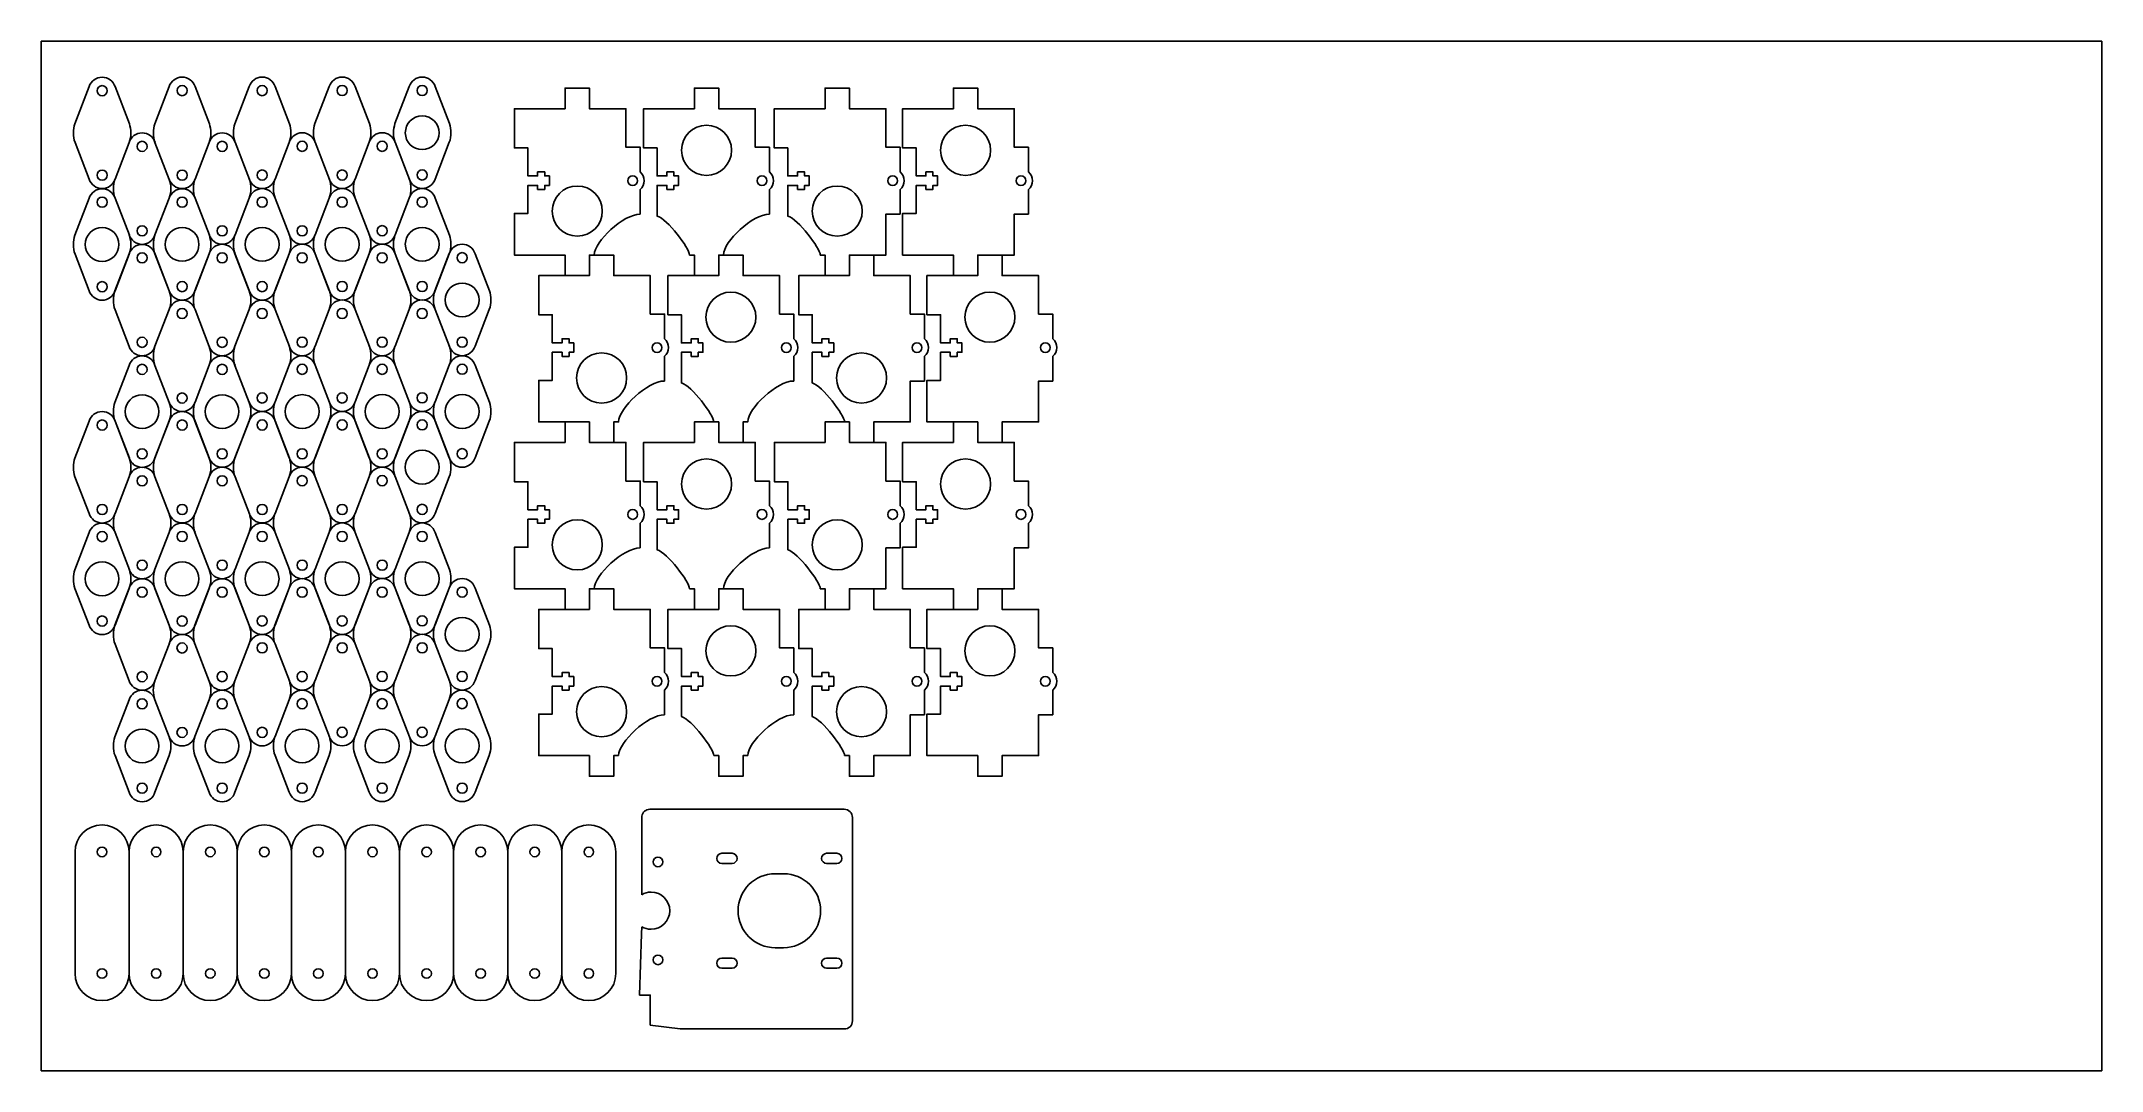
# Model space of a CAD drawing. Header units: millimetres. Extents: x 0 to 610, y -305 to 0.
import ezdxf

# ---------------------------------------------------------------- set-up
doc = ezdxf.new("R2010")
doc.units = ezdxf.units.MM
doc.layers.add('CUTS', color=1, linetype='Continuous', true_color=0xff0000)
doc.layers.add('laser bed referance', color=3, linetype='Continuous', lineweight=25, true_color=0x00ff00)

msp = doc.modelspace()

# ---------------------------------------------------------------- linework, layer by layer
at = {"layer": 'CUTS', "color": 1, "lineweight": 25, "true_color": 0xff0000}
msp.add_line((240, -290), (240, -229.86), dxfattribs=at)
for points in [[(14.19, -13.46), (9.95, -24.44)], [(26.07, -24.44), (21.83, -13.46)], [(37.86, -13.45), (33.62, -24.43)], [(49.74, -24.43), (45.5, -13.45)], [(61.54, -13.43), (57.3, -24.42)], [(73.42, -24.42), (69.18, -13.44)], [(85.22, -13.42), (80.98, -24.41)], [(97.1, -24.41), (92.86, -13.43)], [(108.9, -13.41), (104.66, -24.4)], [(120.77, -24.4), (116.54, -13.42)], [(177.2, -38.71), (177.2, -31.4), (173, -31.4), (173, -20), (162.2, -20), (162.2, -13.9), (155, -13.9), (155, -20), (140, -20), (140, -31.6), (144, -31.6), (144, -39.9), (146.87, -39.9), (146.87, -38.7), (148.97, -38.7), (148.97, -39.9), (150.35, -39.9), (150.35, -42.7), (148.97, -42.7), (148.97, -43.9), (146.87, -43.9), (146.87, -42.7), (144, -42.7), (144, -51), (140, -51), (140, -63.3), (155, -63.3), (155, -69.4), (162.2, -69.4), (162.2, -63.3), (163.61, -63.3), (163.61, -63.3)], [(215.42, -38.71), (215.42, -31.4), (211.22, -31.4), (211.22, -20), (200.42, -20), (200.42, -13.9), (193.22, -13.9), (193.22, -20), (178.22, -20), (178.22, -31.6), (182.22, -31.6), (182.22, -39.9), (185.09, -39.9), (185.09, -38.7), (187.19, -38.7), (187.19, -39.9), (188.58, -39.9), (188.58, -42.7), (187.19, -42.7), (187.19, -43.9), (185.09, -43.9), (185.09, -42.7), (182.22, -42.7), (182.22, -51.77), (182.22, -51.77), (182.22, -51.77)], [(254.08, -38.71), (254.08, -31.4), (249.88, -31.4), (249.88, -20), (239.08, -20), (239.08, -13.9), (231.88, -13.9), (231.88, -20), (216.88, -20), (216.88, -31.6), (220.88, -31.6), (220.88, -39.9), (223.75, -39.9), (223.75, -38.7), (225.85, -38.7), (225.85, -39.9), (227.24, -39.9), (227.24, -42.7), (225.85, -42.7), (225.85, -43.9), (223.75, -43.9), (223.75, -42.7), (220.88, -42.7), (220.88, -51.77), (220.88, -51.77)], [(292.05, -38.71), (292.05, -31.4), (287.85, -31.4), (287.85, -20), (277.05, -20), (277.05, -13.9), (269.85, -13.9), (269.85, -20), (254.85, -20), (254.85, -31.6), (258.85, -31.6), (258.85, -39.9), (261.71, -39.9), (261.71, -38.7), (263.81, -38.7), (263.81, -39.9), (265.2, -39.9), (265.2, -42.7), (263.81, -42.7), (263.81, -43.9), (261.71, -43.9), (261.71, -42.7), (258.85, -42.7), (258.85, -51), (254.85, -51), (254.85, -63.3), (269.85, -63.3), (269.85, -69.4), (277.05, -69.4), (277.05, -63.3), (287.85, -63.3), (287.85, -51.2), (292.05, -51.2), (292.05, -43.89)], [(10, -30), (14.19, -40.85), (14.19, -40.85)], [(21.83, -40.84), (26.03, -29.98)], [(37.9, -40.93), (33.66, -29.95)], [(45.5, -40.83), (49.7, -29.97)], [(61.58, -40.92), (57.34, -29.94)], [(69.18, -40.82), (73.38, -29.96)], [(85.26, -40.91), (81.02, -29.93)], [(92.86, -40.81), (97.06, -29.94)], [(108.94, -40.9), (104.7, -29.92)], [(116.54, -40.8), (120.73, -29.93)], [(14.19, -46.48), (9.95, -57.47), (9.95, -57.47)], [(26.07, -57.47), (21.83, -46.49)], [(33.66, -57.33), (37.86, -46.47)], [(49.74, -57.45), (45.5, -46.47)], [(57.34, -57.32), (61.54, -46.46)], [(73.42, -57.44), (69.18, -46.46)], [(81.02, -57.31), (85.22, -46.45)], [(97.1, -57.43), (92.86, -46.45)], [(104.7, -57.3), (108.9, -46.43)], [(120.77, -57.42), (116.54, -46.44)], [(177.2, -51.2), (177.2, -43.89)], [(215.42, -51.2), (215.42, -43.89)], [(254.08, -51.2), (254.08, -43.89)], [(230.48, -63.3), (230.48, -63.3), (231.88, -63.3), (231.88, -69.4), (239.09, -69.4), (239.09, -63.3), (249.88, -63.3), (249.88, -51.2), (254.08, -51.2), (254.08, -51.2), (254.08, -51.2)], [(10, -63.02), (14.19, -73.87)], [(26.02, -62.95), (21.78, -73.93)], [(21.83, -73.87), (26.03, -63)], [(37.9, -73.93), (33.66, -62.95)], [(33.67, -63.01), (37.86, -73.86)], [(49.69, -62.93), (45.45, -73.92)], [(45.5, -73.85), (49.7, -62.99)], [(61.57, -73.92), (57.33, -62.94)], [(57.35, -63), (61.54, -73.85)], [(73.37, -62.92), (69.13, -73.91)], [(69.18, -73.84), (73.38, -62.98)], [(85.25, -73.91), (81.01, -62.93)], [(81.03, -62.99), (85.22, -73.84)], [(97.05, -62.91), (92.81, -73.9)], [(92.86, -73.83), (97.06, -62.97)], [(108.93, -73.9), (104.69, -62.92)], [(104.7, -62.98), (108.9, -73.82)], [(120.73, -62.9), (116.49, -73.88)], [(116.54, -73.82), (120.73, -62.96)], [(132.61, -73.88), (128.37, -62.91)], [(184.4, -88.11), (184.4, -80.8), (180.2, -80.8), (180.2, -69.4), (169.4, -69.4), (169.4, -63.3), (162.2, -63.3), (162.2, -69.4), (147.2, -69.4), (147.2, -81), (151.2, -81), (151.2, -89.3), (154.07, -89.3), (154.07, -88.1), (156.17, -88.1), (156.17, -89.3), (157.56, -89.3), (157.56, -92.1), (156.17, -92.1), (156.17, -93.3), (154.07, -93.3), (154.07, -92.1), (151.2, -92.1), (151.2, -100.4), (147.2, -100.4), (147.2, -112.7), (162.2, -112.7), (162.2, -118.8), (169.4, -118.8), (169.4, -112.7), (170.81, -112.7), (170.81, -112.7)], [(222.62, -88.11), (222.62, -80.8), (218.42, -80.8), (218.42, -69.4), (207.62, -69.4), (207.62, -63.3), (200.42, -63.3), (200.42, -69.4), (185.42, -69.4), (185.42, -81), (189.42, -81), (189.42, -89.3), (192.29, -89.3), (192.29, -88.1), (194.39, -88.1), (194.39, -89.3), (195.78, -89.3), (195.78, -92.1), (194.39, -92.1), (194.39, -93.3), (192.29, -93.3), (192.29, -92.1), (189.42, -92.1), (189.42, -101.17), (189.42, -101.17), (189.42, -101.17)], [(191.81, -63.3), (191.81, -63.3), (193.22, -63.3), (193.22, -69.4), (200.42, -69.4), (200.42, -63.3), (201.83, -63.3), (201.83, -63.3)], [(261.29, -88.11), (261.29, -80.8), (257.09, -80.8), (257.09, -69.4), (246.29, -69.4), (246.29, -63.3), (239.09, -63.3), (239.09, -69.4), (224.09, -69.4), (224.09, -81), (228.09, -81), (228.09, -89.3), (230.95, -89.3), (230.95, -88.1), (233.05, -88.1), (233.05, -89.3), (234.44, -89.3), (234.44, -92.1), (233.05, -92.1), (233.05, -93.3), (230.95, -93.3), (230.95, -92.1), (228.09, -92.1), (228.09, -101.17), (228.09, -101.17)], [(299.25, -88.11), (299.25, -80.8), (295.05, -80.8), (295.05, -69.4), (284.25, -69.4), (284.25, -63.3), (277.05, -63.3), (277.05, -69.4), (262.05, -69.4), (262.05, -81), (266.05, -81), (266.05, -89.3), (268.91, -89.3), (268.91, -88.1), (271.01, -88.1), (271.01, -89.3), (272.4, -89.3), (272.4, -92.1), (271.01, -92.1), (271.01, -93.3), (268.91, -93.3), (268.91, -92.1), (266.05, -92.1), (266.05, -100.4), (262.05, -100.4), (262.05, -112.7), (277.05, -112.7), (277.05, -118.8), (284.25, -118.8), (284.25, -112.7), (295.05, -112.7), (295.05, -100.6), (299.25, -100.6), (299.25, -93.29)], [(21.83, -79.49), (26.02, -90.34), (26.02, -90.34)], [(33.66, -90.33), (37.86, -79.47)], [(49.73, -90.42), (45.5, -79.44)], [(57.33, -90.32), (61.53, -79.45)], [(73.41, -90.41), (69.17, -79.43)], [(81.01, -90.31), (85.21, -79.44)], [(97.09, -90.4), (92.85, -79.42)], [(104.69, -90.29), (108.89, -79.43)], [(120.77, -90.39), (116.53, -79.41)], [(128.37, -90.28), (132.57, -79.42)], [(26.02, -95.97), (21.78, -106.95), (21.78, -106.95)], [(37.9, -106.95), (33.66, -95.97)], [(45.5, -106.82), (49.69, -95.95)], [(61.57, -106.94), (57.33, -95.96)], [(69.17, -106.81), (73.37, -95.94)], [(85.25, -106.93), (81.01, -95.95)], [(92.85, -106.8), (97.05, -95.93)], [(108.93, -106.92), (104.69, -95.94)], [(116.53, -106.78), (120.73, -95.92)], [(132.61, -106.91), (128.37, -95.93)], [(184.4, -100.6), (184.4, -93.29)], [(222.62, -100.6), (222.62, -93.29)], [(261.29, -100.6), (261.29, -93.29)], [(237.68, -112.7), (237.68, -112.7), (239.09, -112.7), (239.09, -118.8), (246.29, -118.8), (246.29, -112.7), (257.09, -112.7), (257.09, -100.6), (261.29, -100.6), (261.29, -100.6), (261.29, -100.6)], [(14.19, -112.45), (9.95, -123.43)], [(26.07, -123.43), (21.83, -112.45)], [(21.83, -112.51), (26.02, -123.36)], [(37.86, -112.43), (33.62, -123.42)], [(33.66, -123.35), (37.86, -112.49)], [(49.73, -123.42), (45.49, -112.44)], [(45.5, -112.49), (49.69, -123.34)], [(61.54, -112.42), (57.29, -123.41)], [(57.33, -123.34), (61.53, -112.48)], [(73.41, -123.41), (69.17, -112.43)], [(69.18, -112.48), (73.37, -123.33)], [(85.21, -112.41), (80.97, -123.4)], [(81.01, -123.33), (85.21, -112.47)], [(97.09, -123.4), (92.85, -112.42)], [(92.86, -112.47), (97.05, -123.32)], [(108.89, -112.4), (104.65, -123.39)], [(104.69, -123.32), (108.89, -112.45)], [(120.77, -123.39), (116.53, -112.41)], [(116.54, -112.46), (120.73, -123.31)], [(128.37, -123.31), (132.56, -112.44)], [(177.2, -137.51), (177.2, -130.2), (173, -130.2), (173, -118.8), (162.2, -118.8), (162.2, -112.7), (155, -112.7), (155, -118.8), (140, -118.8), (140, -130.4), (144, -130.4), (144, -138.7), (146.87, -138.7), (146.87, -137.5), (148.97, -137.5), (148.97, -138.7), (150.36, -138.7), (150.36, -141.5), (148.97, -141.5), (148.97, -142.7), (146.87, -142.7), (146.87, -141.5), (144, -141.5), (144, -149.8), (140, -149.8), (140, -162.1), (155, -162.1), (155, -168.2), (162.2, -168.2), (162.2, -162.1), (163.61, -162.1), (163.61, -162.1)], [(215.42, -137.51), (215.42, -130.2), (211.22, -130.2), (211.22, -118.8), (200.42, -118.8), (200.42, -112.7), (193.22, -112.7), (193.22, -118.8), (178.22, -118.8), (178.22, -130.4), (182.22, -130.4), (182.22, -138.7), (185.09, -138.7), (185.09, -137.5), (187.19, -137.5), (187.19, -138.7), (188.58, -138.7), (188.58, -141.5), (187.19, -141.5), (187.19, -142.7), (185.09, -142.7), (185.09, -141.5), (182.22, -141.5), (182.22, -150.57), (182.22, -150.57), (182.22, -150.57)], [(199.01, -112.7), (199.01, -112.7), (200.42, -112.7), (200.42, -118.8), (207.62, -118.8), (207.62, -112.7), (209.03, -112.7), (209.03, -112.7)], [(254.09, -137.51), (254.09, -130.2), (249.88, -130.2), (249.88, -118.8), (239.09, -118.8), (239.09, -112.7), (231.89, -112.7), (231.89, -118.8), (216.89, -118.8), (216.89, -130.4), (220.89, -130.4), (220.89, -138.7), (223.75, -138.7), (223.75, -137.5), (225.85, -137.5), (225.85, -138.7), (227.24, -138.7), (227.24, -141.5), (225.85, -141.5), (225.85, -142.7), (223.75, -142.7), (223.75, -141.5), (220.89, -141.5), (220.89, -150.57), (220.89, -150.57)], [(292.05, -137.51), (292.05, -130.2), (287.85, -130.2), (287.85, -118.8), (277.05, -118.8), (277.05, -112.7), (269.85, -112.7), (269.85, -118.8), (254.85, -118.8), (254.85, -130.4), (258.85, -130.4), (258.85, -138.7), (261.71, -138.7), (261.71, -137.5), (263.81, -137.5), (263.81, -138.7), (265.2, -138.7), (265.2, -141.5), (263.81, -141.5), (263.81, -142.7), (261.71, -142.7), (261.71, -141.5), (258.85, -141.5), (258.85, -149.8), (254.85, -149.8), (254.85, -162.1), (269.85, -162.1), (269.85, -168.2), (277.05, -168.2), (277.05, -162.1), (287.85, -162.1), (287.85, -150), (292.05, -150), (292.05, -142.68)], [(9.99, -128.99), (14.19, -139.84), (14.19, -139.84)], [(21.83, -139.83), (26.02, -128.97)], [(37.9, -139.92), (33.66, -128.94)], [(45.5, -139.82), (49.69, -128.96)], [(61.58, -139.91), (57.34, -128.93)], [(69.17, -139.81), (73.37, -128.94)], [(85.25, -139.9), (81.02, -128.92)], [(92.85, -139.8), (97.05, -128.93)], [(108.93, -139.89), (104.69, -128.91)], [(116.53, -139.79), (120.73, -128.92)], [(14.19, -145.47), (9.95, -156.45), (9.95, -156.45)], [(26.07, -156.45), (21.83, -145.47)], [(33.66, -156.32), (37.86, -145.46)], [(49.73, -156.44), (45.49, -145.46)], [(57.34, -156.31), (61.54, -145.45)], [(73.41, -156.43), (69.17, -145.45)], [(81.02, -156.3), (85.21, -145.43)], [(97.09, -156.42), (92.85, -145.44)], [(104.69, -156.29), (108.89, -145.42)], [(120.77, -156.41), (116.53, -145.43)], [(177.2, -150), (177.2, -142.68)], [(215.42, -149.99), (215.42, -142.68)], [(254.09, -149.99), (254.09, -142.68)], [(230.48, -162.1), (230.48, -162.09), (231.89, -162.09), (231.89, -168.19), (239.09, -168.19), (239.09, -162.09), (249.89, -162.09), (249.89, -150), (254.08, -150), (254.08, -150), (254.09, -149.99)], [(9.99, -162.01), (14.19, -172.86)], [(26.02, -161.94), (21.78, -172.92)], [(21.83, -172.85), (26.02, -161.99)], [(37.9, -172.92), (33.66, -161.94)], [(33.66, -162), (37.86, -172.85)], [(49.69, -161.92), (45.45, -172.91)], [(45.5, -172.84), (49.69, -161.98)], [(61.57, -172.91), (57.33, -161.93)], [(57.34, -161.99), (61.54, -172.83)], [(73.37, -161.91), (69.13, -172.89)], [(69.17, -172.83), (73.37, -161.97)], [(85.24, -172.89), (81, -161.91)], [(81.02, -161.98), (85.21, -172.82)], [(97.04, -161.9), (92.8, -172.88)], [(92.85, -172.82), (97.05, -161.96)], [(108.92, -172.88), (104.68, -161.9)], [(104.7, -161.96), (108.89, -172.81)], [(120.72, -161.89), (116.48, -172.87)], [(116.53, -172.81), (120.73, -161.95)], [(132.6, -172.87), (128.36, -161.89)], [(184.4, -186.91), (184.4, -179.59), (180.2, -179.59), (180.2, -168.2), (169.4, -168.2), (169.4, -162.1), (162.2, -162.1), (162.2, -168.2), (147.2, -168.2), (147.2, -179.79), (151.2, -179.79), (151.2, -188.09), (154.07, -188.09), (154.07, -186.89), (156.17, -186.89), (156.17, -188.09), (157.56, -188.09), (157.56, -190.9), (156.17, -190.9), (156.17, -192.09), (154.07, -192.09), (154.07, -190.9), (151.2, -190.9), (151.2, -199.19), (147.2, -199.19), (147.2, -211.49), (162.2, -211.49), (162.2, -217.59), (169.4, -217.59), (169.4, -211.49), (170.81, -211.49), (170.81, -211.5)], [(222.62, -186.91), (222.62, -179.59), (218.42, -179.59), (218.42, -168.19), (207.63, -168.19), (207.63, -162.1), (200.42, -162.1), (200.42, -168.19), (185.42, -168.19), (185.42, -179.79), (189.43, -179.79), (189.43, -188.09), (192.29, -188.09), (192.29, -186.89), (194.39, -186.89), (194.39, -188.09), (195.78, -188.09), (195.78, -190.9), (194.39, -190.9), (194.39, -192.09), (192.29, -192.09), (192.29, -190.9), (189.43, -190.9), (189.43, -199.96), (189.43, -199.96), (189.42, -199.96)], [(191.81, -162.1), (191.81, -162.09), (193.22, -162.09), (193.22, -168.19), (200.42, -168.19), (200.42, -162.09), (201.83, -162.09), (201.83, -162.1)], [(261.29, -186.91), (261.29, -179.59), (257.09, -179.59), (257.09, -168.2), (246.29, -168.2), (246.29, -162.1), (239.09, -162.1), (239.09, -168.2), (224.09, -168.2), (224.09, -179.79), (228.09, -179.79), (228.09, -188.09), (230.95, -188.09), (230.95, -186.89), (233.05, -186.89), (233.05, -188.09), (234.44, -188.09), (234.44, -190.9), (233.05, -190.9), (233.05, -192.09), (230.95, -192.09), (230.95, -190.9), (228.09, -190.9), (228.09, -199.96), (228.09, -199.96)], [(299.25, -186.91), (299.25, -179.59), (295.05, -179.59), (295.05, -168.2), (284.25, -168.2), (284.25, -162.1), (277.05, -162.1), (277.05, -168.2), (262.05, -168.2), (262.05, -179.79), (266.05, -179.79), (266.05, -188.09), (268.91, -188.09), (268.91, -186.89), (271.01, -186.89), (271.01, -188.09), (272.4, -188.09), (272.4, -190.9), (271.01, -190.9), (271.01, -192.09), (268.91, -192.09), (268.91, -190.9), (266.05, -190.9), (266.05, -199.19), (262.05, -199.19), (262.05, -211.49), (277.05, -211.49), (277.05, -217.59), (284.25, -217.59), (284.25, -211.49), (295.05, -211.49), (295.05, -199.39), (299.25, -199.39), (299.25, -192.08)], [(21.83, -178.48), (26.02, -189.32), (26.02, -189.32)], [(33.66, -189.32), (37.86, -178.46)], [(49.73, -189.41), (45.49, -178.43)], [(57.33, -189.31), (61.52, -178.44)], [(73.41, -189.4), (69.17, -178.42)], [(81, -189.29), (85.2, -178.43)], [(97.08, -189.38), (92.85, -178.41)], [(104.68, -189.28), (108.88, -178.42)], [(120.76, -189.37), (116.53, -178.39)], [(128.36, -189.27), (132.56, -178.41)], [(26.02, -194.96), (21.78, -205.94), (21.78, -205.94)], [(37.9, -205.94), (33.66, -194.96)], [(45.49, -205.81), (49.69, -194.94)], [(61.57, -205.93), (57.33, -194.95)], [(69.17, -205.79), (73.37, -194.93)], [(85.24, -205.92), (81, -194.94)], [(92.85, -205.78), (97.04, -194.92)], [(108.92, -205.91), (104.68, -194.93)], [(116.53, -205.77), (120.72, -194.91)], [(132.6, -205.9), (128.36, -194.92)], [(184.4, -199.39), (184.4, -192.08)], [(222.62, -199.39), (222.62, -192.08)], [(261.29, -199.39), (261.29, -192.08)], [(237.68, -211.5), (237.68, -211.49), (239.09, -211.49), (239.09, -217.59), (246.29, -217.59), (246.29, -211.49), (257.09, -211.49), (257.09, -199.39), (261.29, -199.39), (261.29, -199.39), (261.29, -199.39)], [(21.83, -211.5), (26.02, -222.35)], [(33.66, -222.34), (37.86, -211.48)], [(45.49, -211.48), (49.69, -222.33)], [(57.33, -222.33), (61.52, -211.46)], [(69.17, -211.47), (73.37, -222.32)], [(81, -222.32), (85.2, -211.45)], [(92.85, -211.46), (97.04, -222.31)], [(104.68, -222.31), (108.88, -211.44)], [(116.53, -211.45), (120.72, -222.3)], [(128.36, -222.29), (132.56, -211.43)], [(199.01, -211.5), (199.01, -211.49), (200.42, -211.49), (200.42, -217.59), (207.63, -217.59), (207.63, -211.49), (209.04, -211.49), (209.04, -211.5)], [(177.64, -230.03), (177.64, -252.68)], [(237.53, -227.39), (180.06, -227.39)], [(10, -276), (10, -240), (10, -240)], [(26, -240), (26, -276)], [(26, -276), (26, -240), (26, -240)], [(42, -240), (42, -276)], [(42, -276), (42, -240), (42, -240)], [(58, -240), (58, -276)], [(58, -276), (58, -240), (58, -240)], [(74, -240), (74, -276)], [(74, -276), (74, -240), (74, -240)], [(90, -240), (90, -276)], [(90, -276), (90, -240), (90, -240)], [(106, -240), (106, -276)], [(106, -276), (106, -240), (106, -240)], [(122, -240), (122, -276)], [(122, -276), (122, -240), (122, -240)], [(138, -240), (138, -276)], [(138, -276), (138, -240), (138, -240)], [(154, -240), (154, -276)], [(154, -276), (154, -240), (154, -240)], [(170, -240), (170, -276)], [(201.36, -240.41), (204.37, -240.41), (204.37, -240.41)], [(204.37, -243.41), (201.36, -243.41)], [(232.36, -240.41), (235.37, -240.41), (235.37, -240.41)], [(235.37, -243.41), (232.36, -243.41)], [(217.12, -246.46), (219.62, -246.46), (219.62, -246.46)], [(177.64, -262.13), (177.63, -264.28), (177.03, -282.36), (180.2, -282.36), (180.2, -291.27), (189.01, -292.37), (237.53, -292.37)], [(201.36, -271.41), (204.37, -271.41), (204.37, -271.41)], [(219.62, -268.36), (217.12, -268.36)], [(232.36, -271.41), (235.37, -271.41), (235.37, -271.41)], [(204.37, -274.41), (201.36, -274.41)], [(235.37, -274.41), (232.36, -274.41)]]:
    msp.add_lwpolyline(points, dxfattribs=at)
for points in [[(18.01, -10.65), (16.22, -10.65), (14.7, -11.83), (14.19, -13.46)], [(21.83, -13.46), (21.33, -11.84), (19.81, -10.65), (18.01, -10.65)], [(41.68, -10.64), (39.89, -10.64), (38.37, -11.82), (37.86, -13.45)], [(45.5, -13.45), (44.99, -11.82), (43.48, -10.64), (41.68, -10.64)], [(65.36, -10.63), (63.57, -10.63), (62.05, -11.81), (61.54, -13.43)], [(69.18, -13.44), (68.67, -11.81), (67.15, -10.63), (65.36, -10.63)], [(89.04, -10.62), (87.24, -10.62), (85.73, -11.8), (85.22, -13.42)], [(92.86, -13.43), (92.35, -11.8), (90.83, -10.62), (89.04, -10.62)], [(112.72, -10.61), (110.92, -10.61), (109.4, -11.79), (108.9, -13.41)], [(116.54, -13.42), (116.03, -11.79), (114.51, -10.61), (112.72, -10.61)], [(18.01, -13.15), (17.18, -13.15), (16.51, -13.83), (16.51, -14.65)], [(16.51, -14.65), (16.51, -15.48), (17.18, -16.15), (18.01, -16.15)], [(19.51, -14.65), (19.51, -13.83), (18.84, -13.15), (18.01, -13.15)], [(18.01, -16.15), (18.84, -16.15), (19.51, -15.48), (19.51, -14.65)], [(41.68, -13.14), (40.85, -13.14), (40.18, -13.81), (40.18, -14.64)], [(40.18, -14.64), (40.18, -15.47), (40.85, -16.14), (41.68, -16.14)], [(43.18, -14.64), (43.18, -13.81), (42.51, -13.14), (41.68, -13.14)], [(41.68, -16.14), (42.51, -16.14), (43.18, -15.47), (43.18, -14.64)], [(65.36, -13.13), (64.53, -13.13), (63.86, -13.8), (63.86, -14.63)], [(63.86, -14.63), (63.86, -15.46), (64.53, -16.13), (65.36, -16.13)], [(66.86, -14.63), (66.86, -13.8), (66.19, -13.13), (65.36, -13.13)], [(65.36, -16.13), (66.19, -16.13), (66.86, -15.46), (66.86, -14.63)], [(89.04, -13.12), (88.21, -13.12), (87.54, -13.79), (87.54, -14.62)], [(87.54, -14.62), (87.54, -15.45), (88.21, -16.12), (89.04, -16.12)], [(90.54, -14.62), (90.54, -13.79), (89.87, -13.12), (89.04, -13.12)], [(89.04, -16.12), (89.87, -16.12), (90.54, -15.45), (90.54, -14.62)], [(112.72, -13.11), (111.89, -13.11), (111.22, -13.78), (111.22, -14.61)], [(111.22, -14.61), (111.22, -15.44), (111.89, -16.11), (112.72, -16.11)], [(114.22, -14.61), (114.22, -13.78), (113.54, -13.11), (112.72, -13.11)], [(112.72, -16.11), (113.54, -16.11), (114.22, -15.44), (114.22, -14.61)], [(107.72, -27.11), (107.72, -24.35), (109.95, -22.11), (112.72, -22.11)], [(112.72, -22.11), (115.48, -22.11), (117.71, -24.35), (117.71, -27.11)], [(9.95, -24.44), (9.67, -25.29), (9.51, -26.21), (9.51, -27.15)], [(9.51, -27.15), (9.51, -28.15), (9.68, -29.11), (10, -30)], [(29.84, -27.14), (28.05, -27.14), (26.53, -28.32), (26.02, -29.95)], [(26.03, -29.98), (26.34, -29.1), (26.51, -28.15), (26.51, -27.15)], [(26.51, -27.15), (26.51, -26.21), (26.36, -25.29), (26.07, -24.44)], [(29.84, -29.64), (29.02, -29.64), (28.34, -30.31), (28.34, -31.14)], [(33.66, -29.95), (33.16, -28.32), (31.64, -27.14), (29.84, -27.14)], [(31.34, -31.14), (31.34, -30.31), (30.67, -29.64), (29.84, -29.64)], [(33.62, -24.43), (33.33, -25.28), (33.18, -26.19), (33.18, -27.14)], [(33.18, -27.14), (33.18, -28.14), (33.35, -29.1), (33.67, -29.99)], [(53.52, -27.13), (51.73, -27.13), (50.21, -28.31), (49.7, -29.94)], [(49.7, -29.97), (50.01, -29.08), (50.18, -28.13), (50.18, -27.14)], [(50.18, -27.14), (50.18, -26.19), (50.02, -25.28), (49.74, -24.43)], [(53.52, -29.63), (52.69, -29.63), (52.02, -30.3), (52.02, -31.13)], [(57.34, -29.94), (56.84, -28.31), (55.32, -27.13), (53.52, -27.13)], [(55.02, -31.13), (55.02, -30.3), (54.35, -29.63), (53.52, -29.63)], [(57.3, -24.42), (57.01, -25.27), (56.86, -26.18), (56.86, -27.13)], [(56.86, -27.13), (56.86, -28.13), (57.03, -29.08), (57.35, -29.97)], [(77.2, -27.12), (75.41, -27.12), (73.89, -28.3), (73.38, -29.92)], [(73.38, -29.96), (73.69, -29.07), (73.86, -28.12), (73.86, -27.13)], [(73.86, -27.13), (73.86, -26.18), (73.7, -25.27), (73.42, -24.42)], [(77.2, -29.62), (76.37, -29.62), (75.7, -30.29), (75.7, -31.12)], [(81.02, -29.93), (80.51, -28.3), (79, -27.12), (77.2, -27.12)], [(78.7, -31.12), (78.7, -30.29), (78.03, -29.62), (77.2, -29.62)], [(80.98, -24.41), (80.69, -25.26), (80.54, -26.17), (80.54, -27.12)], [(80.54, -27.12), (80.54, -28.12), (80.71, -29.07), (81.03, -29.96)], [(100.88, -27.11), (99.09, -27.11), (97.57, -28.29), (97.06, -29.91)], [(97.06, -29.94), (97.37, -29.06), (97.54, -28.11), (97.54, -27.12)], [(97.54, -27.12), (97.54, -26.17), (97.38, -25.26), (97.1, -24.41)], [(100.88, -29.61), (100.05, -29.61), (99.38, -30.28), (99.38, -31.11)], [(104.7, -29.92), (104.19, -28.29), (102.67, -27.11), (100.88, -27.11)], [(102.38, -31.11), (102.38, -30.28), (101.71, -29.61), (100.88, -29.61)], [(104.66, -24.4), (104.37, -25.25), (104.22, -26.16), (104.22, -27.11)], [(104.22, -27.11), (104.22, -28.11), (104.39, -29.06), (104.7, -29.95)], [(112.72, -32.11), (109.95, -32.11), (107.72, -29.87), (107.72, -27.11)], [(117.71, -27.11), (117.71, -29.87), (115.48, -32.11), (112.72, -32.11)], [(120.73, -29.93), (121.05, -29.05), (121.22, -28.1), (121.22, -27.11)], [(121.22, -27.11), (121.22, -26.16), (121.06, -25.25), (120.77, -24.4)], [(189.42, -32.3), (189.42, -28.2), (192.74, -24.87), (196.82, -24.87)], [(196.82, -24.87), (200.91, -24.87), (204.22, -28.2), (204.22, -32.3)], [(266.05, -32.3), (266.05, -28.2), (269.36, -24.87), (273.45, -24.87)], [(273.45, -24.87), (277.53, -24.87), (280.85, -28.2), (280.85, -32.3)], [(28.34, -31.14), (28.34, -31.97), (29.02, -32.64), (29.84, -32.64)], [(29.84, -32.64), (30.67, -32.64), (31.34, -31.97), (31.34, -31.14)], [(52.02, -31.13), (52.02, -31.96), (52.69, -32.63), (53.52, -32.63)], [(53.52, -32.63), (54.35, -32.63), (55.02, -31.96), (55.02, -31.13)], [(75.7, -31.12), (75.7, -31.95), (76.37, -32.62), (77.2, -32.62)], [(77.2, -32.62), (78.03, -32.62), (78.7, -31.95), (78.7, -31.12)], [(99.38, -31.11), (99.38, -31.94), (100.05, -32.61), (100.88, -32.61)], [(100.88, -32.61), (101.71, -32.61), (102.38, -31.94), (102.38, -31.11)], [(196.82, -39.72), (192.74, -39.72), (189.42, -36.4), (189.42, -32.3)], [(204.22, -32.3), (204.22, -36.4), (200.91, -39.72), (196.82, -39.72)], [(273.45, -39.72), (269.36, -39.72), (266.05, -36.4), (266.05, -32.3)], [(280.85, -32.3), (280.85, -36.4), (277.53, -39.72), (273.45, -39.72)], [(14.19, -40.85), (14.7, -42.47), (16.22, -43.65), (18.01, -43.65)], [(18.01, -38.15), (17.18, -38.15), (16.51, -38.83), (16.51, -39.65)], [(16.51, -39.65), (16.51, -40.48), (17.18, -41.15), (18.01, -41.15)], [(19.51, -39.65), (19.51, -38.83), (18.84, -38.15), (18.01, -38.15)], [(18.01, -41.15), (18.84, -41.15), (19.51, -40.48), (19.51, -39.65)], [(18.01, -43.65), (19.81, -43.65), (21.33, -42.47), (21.83, -40.84)], [(21.78, -40.93), (21.5, -41.78), (21.34, -42.69), (21.34, -43.64)], [(37.86, -40.83), (38.37, -42.46), (39.89, -43.64), (41.68, -43.64)], [(38.34, -43.64), (38.34, -42.69), (38.19, -41.78), (37.9, -40.93)], [(41.68, -38.14), (40.85, -38.14), (40.18, -38.81), (40.18, -39.64)], [(40.18, -39.64), (40.18, -40.47), (40.85, -41.14), (41.68, -41.14)], [(43.18, -39.64), (43.18, -38.81), (42.51, -38.14), (41.68, -38.14)], [(41.68, -41.14), (42.51, -41.14), (43.18, -40.47), (43.18, -39.64)], [(41.68, -43.64), (43.48, -43.64), (44.99, -42.46), (45.5, -40.83)], [(45.46, -40.92), (45.18, -41.77), (45.02, -42.68), (45.02, -43.63)], [(61.54, -40.82), (62.05, -42.45), (63.57, -43.63), (65.36, -43.63)], [(62.02, -43.63), (62.02, -42.68), (61.87, -41.77), (61.58, -40.92)], [(65.36, -38.13), (64.53, -38.13), (63.86, -38.8), (63.86, -39.63)], [(63.86, -39.63), (63.86, -40.46), (64.53, -41.13), (65.36, -41.13)], [(66.86, -39.63), (66.86, -38.8), (66.19, -38.13), (65.36, -38.13)], [(65.36, -41.13), (66.19, -41.13), (66.86, -40.46), (66.86, -39.63)], [(65.36, -43.63), (67.15, -43.63), (68.67, -42.45), (69.18, -40.82)], [(69.14, -40.91), (68.85, -41.76), (68.7, -42.67), (68.7, -43.62)], [(85.22, -40.81), (85.73, -42.44), (87.24, -43.62), (89.04, -43.62)], [(85.7, -43.62), (85.7, -42.67), (85.55, -41.76), (85.26, -40.91)], [(89.04, -38.12), (88.21, -38.12), (87.54, -38.79), (87.54, -39.62)], [(87.54, -39.62), (87.54, -40.45), (88.21, -41.12), (89.04, -41.12)], [(90.54, -39.62), (90.54, -38.79), (89.87, -38.12), (89.04, -38.12)], [(89.04, -41.12), (89.87, -41.12), (90.54, -40.45), (90.54, -39.62)], [(89.04, -43.62), (90.83, -43.62), (92.35, -42.44), (92.86, -40.81)], [(92.82, -40.9), (92.53, -41.75), (92.38, -42.66), (92.38, -43.61)], [(108.9, -40.8), (109.4, -42.43), (110.92, -43.61), (112.72, -43.61)], [(109.38, -43.61), (109.38, -42.66), (109.22, -41.75), (108.94, -40.9)], [(112.72, -38.11), (111.89, -38.11), (111.22, -38.78), (111.22, -39.61)], [(111.22, -39.61), (111.22, -40.44), (111.89, -41.11), (112.72, -41.11)], [(114.22, -39.61), (114.22, -38.78), (113.54, -38.11), (112.72, -38.11)], [(112.72, -41.11), (113.54, -41.11), (114.22, -40.44), (114.22, -39.61)], [(112.72, -43.61), (114.51, -43.61), (116.03, -42.43), (116.54, -40.8)], [(175, -39.85), (174.2, -39.85), (173.55, -40.5), (173.55, -41.3)], [(173.55, -41.3), (173.55, -42.1), (174.2, -42.75), (175, -42.75)], [(176.45, -41.3), (176.45, -40.5), (175.8, -39.85), (175, -39.85)], [(175, -42.75), (175.8, -42.75), (176.45, -42.1), (176.45, -41.3)], [(178.4, -41.3), (178.4, -40.26), (177.93, -39.34), (177.2, -38.71)], [(177.2, -43.89), (177.93, -43.26), (178.4, -42.34), (178.4, -41.3)], [(211.77, -41.3), (211.77, -40.5), (212.42, -39.85), (213.22, -39.85)], [(213.22, -42.75), (212.42, -42.75), (211.77, -42.1), (211.77, -41.3)], [(213.22, -39.85), (214.02, -39.85), (214.67, -40.5), (214.67, -41.3)], [(214.67, -41.3), (214.67, -42.1), (214.02, -42.75), (213.22, -42.75)], [(216.62, -41.3), (216.62, -40.26), (216.16, -39.34), (215.42, -38.71)], [(215.42, -43.89), (216.16, -43.26), (216.62, -42.34), (216.62, -41.3)], [(251.88, -39.85), (251.08, -39.85), (250.43, -40.5), (250.43, -41.3)], [(250.43, -41.3), (250.43, -42.1), (251.08, -42.75), (251.88, -42.75)], [(253.33, -41.3), (253.33, -40.5), (252.69, -39.85), (251.88, -39.85)], [(251.88, -42.75), (252.69, -42.75), (253.33, -42.1), (253.33, -41.3)], [(255.28, -41.3), (255.28, -40.26), (254.82, -39.34), (254.08, -38.71)], [(254.08, -43.89), (254.82, -43.26), (255.28, -42.34), (255.28, -41.3)], [(288.4, -41.3), (288.4, -40.5), (289.05, -39.85), (289.85, -39.85)], [(289.85, -42.75), (289.05, -42.75), (288.4, -42.1), (288.4, -41.3)], [(289.85, -39.85), (290.65, -39.85), (291.3, -40.5), (291.3, -41.3)], [(291.3, -41.3), (291.3, -42.1), (290.65, -42.75), (289.85, -42.75)], [(293.24, -41.3), (293.24, -40.26), (292.78, -39.34), (292.05, -38.71)], [(292.05, -43.89), (292.78, -43.26), (293.24, -42.34), (293.24, -41.3)], [(18.01, -43.68), (16.22, -43.68), (14.7, -44.86), (14.19, -46.48)], [(18.01, -46.18), (17.18, -46.18), (16.51, -46.85), (16.51, -47.68)], [(16.51, -47.68), (16.51, -48.5), (17.18, -49.18), (18.01, -49.18)], [(21.83, -46.49), (21.33, -44.86), (19.81, -43.68), (18.01, -43.68)], [(19.51, -47.68), (19.51, -46.85), (18.84, -46.18), (18.01, -46.18)], [(18.01, -49.18), (18.84, -49.18), (19.51, -48.5), (19.51, -47.68)], [(21.34, -43.64), (21.34, -44.64), (21.52, -45.6), (21.83, -46.49)], [(37.86, -46.47), (38.17, -45.58), (38.34, -44.63), (38.34, -43.64)], [(41.68, -43.66), (39.89, -43.66), (38.37, -44.84), (37.86, -46.47)], [(41.68, -46.16), (40.85, -46.16), (40.18, -46.83), (40.18, -47.66)], [(40.18, -47.66), (40.18, -48.49), (40.85, -49.16), (41.68, -49.16)], [(45.5, -46.47), (44.99, -44.84), (43.48, -43.66), (41.68, -43.66)], [(43.18, -47.66), (43.18, -46.83), (42.51, -46.16), (41.68, -46.16)], [(41.68, -49.16), (42.51, -49.16), (43.18, -48.49), (43.18, -47.66)], [(45.02, -43.63), (45.02, -44.63), (45.19, -45.59), (45.51, -46.48)], [(61.54, -46.46), (61.85, -45.57), (62.02, -44.62), (62.02, -43.63)], [(65.36, -43.65), (63.57, -43.65), (62.05, -44.83), (61.54, -46.46)], [(65.36, -46.15), (64.53, -46.15), (63.86, -46.82), (63.86, -47.65)], [(63.86, -47.65), (63.86, -48.48), (64.53, -49.15), (65.36, -49.15)], [(69.18, -46.46), (68.67, -44.83), (67.15, -43.65), (65.36, -43.65)], [(66.86, -47.65), (66.86, -46.82), (66.19, -46.15), (65.36, -46.15)], [(65.36, -49.15), (66.19, -49.15), (66.86, -48.48), (66.86, -47.65)], [(68.7, -43.62), (68.7, -44.62), (68.87, -45.57), (69.19, -46.46)], [(85.22, -46.45), (85.53, -45.56), (85.7, -44.61), (85.7, -43.62)], [(89.04, -43.64), (87.24, -43.64), (85.73, -44.82), (85.22, -46.45)], [(89.04, -46.14), (88.21, -46.14), (87.54, -46.81), (87.54, -47.64)], [(87.54, -47.64), (87.54, -48.47), (88.21, -49.14), (89.04, -49.14)], [(92.86, -46.45), (92.35, -44.82), (90.83, -43.64), (89.04, -43.64)], [(90.54, -47.64), (90.54, -46.81), (89.87, -46.14), (89.04, -46.14)], [(89.04, -49.14), (89.87, -49.14), (90.54, -48.47), (90.54, -47.64)], [(92.38, -43.61), (92.38, -44.61), (92.55, -45.56), (92.87, -46.45)], [(108.9, -46.43), (109.21, -45.55), (109.38, -44.6), (109.38, -43.61)], [(112.72, -43.63), (110.92, -43.63), (109.4, -44.81), (108.9, -46.43)], [(112.72, -46.13), (111.89, -46.13), (111.22, -46.8), (111.22, -47.63)], [(111.22, -47.63), (111.22, -48.46), (111.89, -49.13), (112.72, -49.13)], [(116.54, -46.44), (116.03, -44.81), (114.51, -43.63), (112.72, -43.63)], [(114.22, -47.63), (114.22, -46.8), (113.54, -46.13), (112.72, -46.13)], [(112.72, -49.13), (113.54, -49.13), (114.22, -48.46), (114.22, -47.63)], [(158.6, -42.87), (154.51, -42.87), (151.2, -46.2), (151.2, -50.3)], [(166, -50.3), (166, -46.2), (162.69, -42.87), (158.6, -42.87)], [(235.48, -42.87), (231.4, -42.87), (228.08, -46.2), (228.08, -50.3)], [(242.88, -50.3), (242.88, -46.2), (239.57, -42.87), (235.48, -42.87)], [(29.84, -54.64), (29.02, -54.64), (28.34, -55.31), (28.34, -56.14)], [(31.34, -56.14), (31.34, -55.31), (30.67, -54.64), (29.84, -54.64)], [(53.52, -54.63), (52.69, -54.63), (52.02, -55.3), (52.02, -56.13)], [(55.02, -56.13), (55.02, -55.3), (54.35, -54.63), (53.52, -54.63)], [(77.2, -54.62), (76.37, -54.62), (75.7, -55.29), (75.7, -56.12)], [(78.7, -56.12), (78.7, -55.29), (78.03, -54.62), (77.2, -54.62)], [(100.88, -54.61), (100.05, -54.61), (99.38, -55.28), (99.38, -56.11)], [(102.38, -56.11), (102.38, -55.28), (101.71, -54.61), (100.88, -54.61)], [(151.2, -50.3), (151.2, -54.4), (154.51, -57.72), (158.6, -57.72)], [(158.6, -57.72), (162.69, -57.72), (166, -54.4), (166, -50.3)], [(163.61, -63.3), (163.61, -59.28), (172.25, -51.2), (177.2, -51.2)], [(182.22, -51.77), (185.12, -52.58), (191.81, -61.32), (191.81, -63.3)], [(201.83, -63.3), (201.83, -59.28), (210.47, -51.2), (215.42, -51.2)], [(220.88, -51.77), (223.78, -52.58), (230.48, -61.32), (230.48, -63.3)], [(228.08, -50.3), (228.08, -54.4), (231.4, -57.72), (235.48, -57.72)], [(235.48, -57.72), (239.57, -57.72), (242.88, -54.4), (242.88, -50.3)], [(9.95, -57.47), (9.67, -58.32), (9.51, -59.23), (9.51, -60.18)], [(9.51, -60.18), (9.51, -61.17), (9.68, -62.13), (10, -63.02)], [(13.01, -60.18), (13.01, -57.41), (15.25, -55.18), (18.01, -55.18)], [(18.01, -65.18), (15.25, -65.18), (13.01, -62.94), (13.01, -60.18)], [(18.01, -55.18), (20.77, -55.18), (23.01, -57.41), (23.01, -60.18)], [(23.01, -60.18), (23.01, -62.94), (20.77, -65.18), (18.01, -65.18)], [(26.02, -57.33), (26.53, -58.96), (28.05, -60.14), (29.84, -60.14)], [(29.84, -60.14), (28.05, -60.14), (26.53, -61.32), (26.02, -62.95)], [(26.03, -63), (26.34, -62.12), (26.51, -61.17), (26.51, -60.18)], [(26.51, -60.18), (26.51, -59.23), (26.36, -58.32), (26.07, -57.47)], [(28.34, -56.14), (28.34, -56.97), (29.02, -57.64), (29.84, -57.64)], [(29.84, -57.64), (30.67, -57.64), (31.34, -56.97), (31.34, -56.14)], [(29.84, -60.14), (31.64, -60.14), (33.16, -58.96), (33.66, -57.33)], [(33.66, -62.95), (33.16, -61.32), (31.64, -60.14), (29.84, -60.14)], [(33.62, -57.45), (33.34, -58.3), (33.18, -59.21), (33.18, -60.16)], [(33.18, -60.16), (33.18, -61.16), (33.35, -62.12), (33.67, -63.01)], [(36.68, -60.16), (36.68, -57.4), (38.92, -55.16), (41.68, -55.16)], [(41.68, -65.16), (38.92, -65.16), (36.68, -62.92), (36.68, -60.16)], [(41.68, -55.16), (44.44, -55.16), (46.68, -57.4), (46.68, -60.16)], [(46.68, -60.16), (46.68, -62.92), (44.44, -65.16), (41.68, -65.16)], [(53.51, -60.13), (51.72, -60.13), (50.2, -61.31), (49.69, -62.93)], [(49.7, -57.32), (50.21, -58.95), (51.73, -60.13), (53.52, -60.13)], [(49.7, -62.99), (50.01, -62.1), (50.18, -61.15), (50.18, -60.16)], [(50.18, -60.16), (50.18, -59.21), (50.02, -58.3), (49.74, -57.45)], [(52.02, -56.13), (52.02, -56.96), (52.69, -57.63), (53.52, -57.63)], [(57.33, -62.94), (56.82, -61.31), (55.31, -60.13), (53.51, -60.13)], [(53.52, -57.63), (54.35, -57.63), (55.02, -56.96), (55.02, -56.13)], [(53.52, -60.13), (55.32, -60.13), (56.84, -58.95), (57.34, -57.32)], [(57.3, -57.44), (57.01, -58.29), (56.86, -59.2), (56.86, -60.15)], [(56.86, -60.15), (56.86, -61.15), (57.03, -62.11), (57.35, -63)], [(60.36, -60.15), (60.36, -57.39), (62.6, -55.15), (65.36, -55.15)], [(65.36, -65.15), (62.6, -65.15), (60.36, -62.91), (60.36, -60.15)], [(65.36, -55.15), (68.12, -55.15), (70.36, -57.39), (70.36, -60.15)], [(70.36, -60.15), (70.36, -62.91), (68.12, -65.15), (65.36, -65.15)], [(77.19, -60.12), (75.4, -60.12), (73.88, -61.3), (73.37, -62.92)], [(73.38, -57.31), (73.89, -58.94), (75.41, -60.12), (77.2, -60.12)], [(73.38, -62.98), (73.69, -62.09), (73.86, -61.14), (73.86, -60.15)], [(73.86, -60.15), (73.86, -59.2), (73.7, -58.29), (73.42, -57.44)], [(75.7, -56.12), (75.7, -56.95), (76.37, -57.62), (77.2, -57.62)], [(81.01, -62.93), (80.5, -61.3), (78.99, -60.12), (77.19, -60.12)], [(77.2, -57.62), (78.03, -57.62), (78.7, -56.95), (78.7, -56.12)], [(77.2, -60.12), (79, -60.12), (80.51, -58.94), (81.02, -57.31)], [(80.98, -57.43), (80.69, -58.28), (80.54, -59.19), (80.54, -60.14)], [(80.54, -60.14), (80.54, -61.14), (80.71, -62.1), (81.03, -62.99)], [(84.04, -60.14), (84.04, -57.38), (86.28, -55.14), (89.04, -55.14)], [(89.04, -65.14), (86.28, -65.14), (84.04, -62.9), (84.04, -60.14)], [(89.04, -55.14), (91.8, -55.14), (94.04, -57.38), (94.04, -60.14)], [(94.04, -60.14), (94.04, -62.9), (91.8, -65.14), (89.04, -65.14)], [(100.87, -60.1), (99.08, -60.1), (97.56, -61.29), (97.05, -62.91)], [(97.06, -57.3), (97.57, -58.93), (99.09, -60.11), (100.88, -60.11)], [(97.06, -62.97), (97.37, -62.08), (97.54, -61.13), (97.54, -60.14)], [(97.54, -60.14), (97.54, -59.19), (97.38, -58.28), (97.1, -57.43)], [(99.38, -56.11), (99.38, -56.94), (100.05, -57.61), (100.88, -57.61)], [(104.69, -62.92), (104.18, -61.29), (102.66, -60.1), (100.87, -60.1)], [(100.88, -57.61), (101.71, -57.61), (102.38, -56.94), (102.38, -56.11)], [(100.88, -60.11), (102.67, -60.11), (104.19, -58.93), (104.7, -57.3)], [(104.66, -57.42), (104.37, -58.27), (104.22, -59.18), (104.22, -60.13)], [(104.22, -60.13), (104.22, -61.13), (104.39, -62.09), (104.7, -62.98)], [(107.72, -60.13), (107.72, -57.37), (109.95, -55.13), (112.72, -55.13)], [(112.72, -65.13), (109.95, -65.13), (107.72, -62.89), (107.72, -60.13)], [(112.72, -55.13), (115.48, -55.13), (117.71, -57.37), (117.71, -60.13)], [(117.71, -60.13), (117.71, -62.89), (115.48, -65.13), (112.72, -65.13)], [(124.55, -60.09), (122.75, -60.09), (121.24, -61.27), (120.73, -62.9)], [(120.73, -62.96), (121.05, -62.07), (121.21, -61.12), (121.21, -60.13)], [(121.21, -60.13), (121.21, -59.18), (121.06, -58.27), (120.77, -57.42)], [(128.37, -62.91), (127.86, -61.28), (126.34, -60.09), (124.55, -60.09)], [(29.84, -62.64), (29.02, -62.64), (28.34, -63.31), (28.34, -64.14)], [(28.34, -64.14), (28.34, -64.97), (29.02, -65.64), (29.84, -65.64)], [(31.34, -64.14), (31.34, -63.31), (30.67, -62.64), (29.84, -62.64)], [(29.84, -65.64), (30.67, -65.64), (31.34, -64.97), (31.34, -64.14)], [(53.51, -62.63), (52.68, -62.63), (52.01, -63.3), (52.01, -64.13)], [(52.01, -64.13), (52.01, -64.96), (52.68, -65.63), (53.51, -65.63)], [(55.01, -64.13), (55.01, -63.3), (54.34, -62.63), (53.51, -62.63)], [(53.51, -65.63), (54.34, -65.63), (55.01, -64.96), (55.01, -64.13)], [(77.19, -62.62), (76.36, -62.62), (75.69, -63.29), (75.69, -64.12)], [(75.69, -64.12), (75.69, -64.95), (76.36, -65.62), (77.19, -65.62)], [(78.69, -64.12), (78.69, -63.29), (78.02, -62.62), (77.19, -62.62)], [(77.19, -65.62), (78.02, -65.62), (78.69, -64.94), (78.69, -64.12)], [(100.87, -62.61), (100.04, -62.61), (99.37, -63.28), (99.37, -64.11)], [(99.37, -64.11), (99.37, -64.93), (100.04, -65.61), (100.87, -65.61)], [(102.37, -64.11), (102.37, -63.28), (101.7, -62.61), (100.87, -62.61)], [(100.87, -65.61), (101.7, -65.61), (102.37, -64.93), (102.37, -64.11)], [(124.55, -62.6), (123.72, -62.6), (123.05, -63.27), (123.05, -64.09)], [(123.05, -64.09), (123.05, -64.92), (123.72, -65.59), (124.55, -65.59)], [(126.05, -64.09), (126.05, -63.27), (125.38, -62.6), (124.55, -62.6)], [(124.55, -65.59), (125.38, -65.59), (126.05, -64.92), (126.05, -64.09)], [(18.01, -71.18), (17.18, -71.18), (16.51, -71.85), (16.51, -72.68)], [(16.51, -72.68), (16.51, -73.5), (17.18, -74.18), (18.01, -74.18)], [(19.51, -72.68), (19.51, -71.85), (18.84, -71.18), (18.01, -71.18)], [(18.01, -74.18), (18.84, -74.18), (19.51, -73.5), (19.51, -72.68)], [(41.68, -71.16), (40.85, -71.16), (40.18, -71.83), (40.18, -72.66)], [(40.18, -72.66), (40.18, -73.49), (40.85, -74.16), (41.68, -74.16)], [(43.18, -72.66), (43.18, -71.83), (42.51, -71.16), (41.68, -71.16)], [(41.68, -74.16), (42.51, -74.16), (43.18, -73.49), (43.18, -72.66)], [(65.36, -71.15), (64.53, -71.15), (63.86, -71.82), (63.86, -72.65)], [(63.86, -72.65), (63.86, -73.48), (64.53, -74.15), (65.36, -74.15)], [(66.86, -72.65), (66.86, -71.82), (66.19, -71.15), (65.36, -71.15)], [(65.36, -74.15), (66.19, -74.15), (66.86, -73.48), (66.86, -72.65)], [(89.04, -71.14), (88.21, -71.14), (87.54, -71.81), (87.54, -72.64)], [(87.54, -72.64), (87.54, -73.47), (88.21, -74.14), (89.04, -74.14)], [(90.54, -72.64), (90.54, -71.81), (89.87, -71.14), (89.04, -71.14)], [(89.04, -74.14), (89.87, -74.14), (90.54, -73.47), (90.54, -72.64)], [(112.72, -71.13), (111.89, -71.13), (111.22, -71.8), (111.22, -72.63)], [(111.22, -72.63), (111.22, -73.46), (111.89, -74.13), (112.72, -74.13)], [(114.22, -72.63), (114.22, -71.8), (113.54, -71.13), (112.72, -71.13)], [(112.72, -74.13), (113.54, -74.13), (114.22, -73.46), (114.22, -72.63)], [(119.55, -76.6), (119.55, -73.83), (121.79, -71.6), (124.55, -71.6)], [(124.55, -71.6), (127.31, -71.6), (129.55, -73.83), (129.55, -76.6)], [(14.19, -73.87), (14.7, -75.5), (16.22, -76.68), (18.01, -76.68)], [(18.01, -76.68), (19.81, -76.68), (21.33, -75.49), (21.83, -73.87)], [(21.78, -73.93), (21.5, -74.78), (21.34, -75.69), (21.34, -76.64)], [(21.34, -76.64), (21.34, -77.64), (21.52, -78.6), (21.83, -79.49)], [(37.86, -73.86), (38.37, -75.48), (39.89, -76.66), (41.68, -76.66)], [(41.67, -76.63), (39.88, -76.63), (38.36, -77.81), (37.86, -79.43)], [(37.86, -79.47), (38.17, -78.58), (38.34, -77.63), (38.34, -76.64)], [(38.34, -76.64), (38.34, -75.69), (38.19, -74.78), (37.9, -73.93)], [(41.68, -79.13), (40.85, -79.13), (40.18, -79.8), (40.18, -80.63)], [(45.5, -79.44), (44.99, -77.81), (43.47, -76.63), (41.67, -76.63)], [(41.68, -76.66), (43.48, -76.66), (44.99, -75.48), (45.5, -73.85)], [(43.17, -80.63), (43.17, -79.8), (42.5, -79.13), (41.68, -79.13)], [(45.45, -73.92), (45.17, -74.77), (45.01, -75.68), (45.01, -76.63)], [(45.01, -76.63), (45.01, -77.63), (45.18, -78.58), (45.5, -79.47)], [(65.35, -76.62), (63.56, -76.62), (62.04, -77.8), (61.53, -79.42)], [(61.53, -79.45), (61.84, -78.57), (62.01, -77.62), (62.01, -76.63)], [(61.54, -73.85), (62.05, -75.47), (63.57, -76.65), (65.36, -76.65)], [(62.01, -76.63), (62.01, -75.68), (61.86, -74.77), (61.57, -73.92)], [(65.35, -79.12), (64.53, -79.12), (63.85, -79.79), (63.85, -80.62)], [(69.17, -79.43), (68.67, -77.8), (67.15, -76.62), (65.35, -76.62)], [(66.85, -80.62), (66.85, -79.79), (66.18, -79.12), (65.35, -79.12)], [(65.36, -76.65), (67.15, -76.65), (68.67, -75.47), (69.18, -73.84)], [(69.13, -73.91), (68.84, -74.76), (68.69, -75.67), (68.69, -76.62)], [(68.69, -76.62), (68.69, -77.61), (68.86, -78.57), (69.18, -79.46)], [(89.03, -76.61), (87.24, -76.61), (85.72, -77.79), (85.21, -79.41)], [(85.21, -79.44), (85.52, -78.56), (85.69, -77.61), (85.69, -76.62)], [(85.22, -73.84), (85.73, -75.46), (87.24, -76.64), (89.04, -76.64)], [(85.69, -76.62), (85.69, -75.67), (85.54, -74.76), (85.25, -73.91)], [(89.03, -79.11), (88.2, -79.11), (87.53, -79.78), (87.53, -80.61)], [(92.85, -79.42), (92.35, -77.79), (90.83, -76.61), (89.03, -76.61)], [(90.53, -80.61), (90.53, -79.78), (89.86, -79.11), (89.03, -79.11)], [(89.04, -76.64), (90.83, -76.64), (92.35, -75.46), (92.86, -73.83)], [(92.81, -73.9), (92.52, -74.75), (92.37, -75.66), (92.37, -76.61)], [(92.37, -76.61), (92.37, -77.6), (92.54, -78.56), (92.86, -79.45)], [(112.71, -76.6), (110.92, -76.6), (109.4, -77.77), (108.89, -79.4)], [(108.89, -79.43), (109.2, -78.55), (109.37, -77.6), (109.37, -76.61)], [(108.9, -73.82), (109.4, -75.45), (110.92, -76.63), (112.72, -76.63)], [(109.37, -76.61), (109.37, -75.66), (109.21, -74.75), (108.93, -73.9)], [(112.71, -79.1), (111.88, -79.1), (111.21, -79.77), (111.21, -80.6)], [(116.53, -79.41), (116.02, -77.78), (114.51, -76.6), (112.71, -76.6)], [(114.21, -80.6), (114.21, -79.77), (113.54, -79.1), (112.71, -79.1)], [(112.72, -76.63), (114.51, -76.63), (116.03, -75.45), (116.54, -73.82)], [(116.49, -73.88), (116.2, -74.74), (116.05, -75.65), (116.05, -76.59)], [(116.05, -76.59), (116.05, -77.59), (116.22, -78.55), (116.54, -79.44)], [(124.55, -81.6), (121.79, -81.6), (119.55, -79.36), (119.55, -76.6)], [(129.55, -76.6), (129.55, -79.36), (127.31, -81.6), (124.55, -81.6)], [(132.57, -79.42), (132.88, -78.54), (133.05, -77.59), (133.05, -76.59)], [(133.05, -76.59), (133.05, -75.65), (132.89, -74.74), (132.61, -73.88)], [(196.62, -81.7), (196.62, -77.6), (199.94, -74.27), (204.02, -74.27)], [(204.02, -74.27), (208.11, -74.27), (211.42, -77.6), (211.42, -81.7)], [(273.25, -81.7), (273.25, -77.6), (276.56, -74.27), (280.65, -74.27)], [(280.65, -74.27), (284.73, -74.27), (288.05, -77.6), (288.05, -81.7)], [(40.18, -80.63), (40.18, -81.46), (40.85, -82.13), (41.68, -82.13)], [(41.68, -82.13), (42.5, -82.13), (43.17, -81.46), (43.17, -80.63)], [(63.85, -80.62), (63.85, -81.45), (64.53, -82.12), (65.35, -82.12)], [(65.35, -82.12), (66.18, -82.12), (66.85, -81.45), (66.85, -80.62)], [(87.53, -80.61), (87.53, -81.44), (88.2, -82.11), (89.03, -82.11)], [(89.03, -82.11), (89.86, -82.11), (90.53, -81.44), (90.53, -80.61)], [(111.21, -80.6), (111.21, -81.42), (111.88, -82.1), (112.71, -82.1)], [(112.71, -82.1), (113.54, -82.1), (114.21, -81.42), (114.21, -80.6)], [(204.02, -89.12), (199.94, -89.12), (196.62, -85.8), (196.62, -81.7)], [(211.42, -81.7), (211.42, -85.8), (208.11, -89.12), (204.02, -89.12)], [(280.65, -89.12), (276.56, -89.12), (273.25, -85.8), (273.25, -81.7)], [(288.05, -81.7), (288.05, -85.8), (284.73, -89.12), (280.65, -89.12)], [(26.02, -90.34), (26.53, -91.96), (28.05, -93.14), (29.84, -93.14)], [(29.84, -87.64), (29.02, -87.64), (28.34, -88.31), (28.34, -89.14)], [(28.34, -89.14), (28.34, -89.97), (29.02, -90.64), (29.84, -90.64)], [(31.34, -89.14), (31.34, -88.31), (30.67, -87.64), (29.84, -87.64)], [(29.84, -90.64), (30.67, -90.64), (31.34, -89.97), (31.34, -89.14)], [(29.84, -93.14), (31.64, -93.14), (33.16, -91.96), (33.66, -90.33)], [(33.62, -90.42), (33.33, -91.27), (33.18, -92.18), (33.18, -93.13)], [(49.69, -90.32), (50.2, -91.95), (51.72, -93.13), (53.51, -93.13)], [(50.18, -93.13), (50.18, -92.18), (50.02, -91.27), (49.73, -90.42)], [(53.51, -87.63), (52.68, -87.63), (52.01, -88.3), (52.01, -89.13)], [(52.01, -89.13), (52.01, -89.96), (52.68, -90.63), (53.51, -90.63)], [(55.01, -89.13), (55.01, -88.3), (54.34, -87.63), (53.51, -87.63)], [(53.51, -90.63), (54.34, -90.63), (55.01, -89.96), (55.01, -89.13)], [(53.51, -93.13), (55.31, -93.13), (56.83, -91.94), (57.33, -90.32)], [(57.29, -90.41), (57.01, -91.26), (56.85, -92.17), (56.85, -93.12)], [(73.37, -90.31), (73.88, -91.94), (75.4, -93.12), (77.19, -93.12)], [(73.85, -93.12), (73.85, -92.17), (73.7, -91.26), (73.41, -90.41)], [(77.19, -87.62), (76.36, -87.62), (75.69, -88.29), (75.69, -89.12)], [(75.69, -89.12), (75.69, -89.94), (76.36, -90.62), (77.19, -90.62)], [(78.69, -89.12), (78.69, -88.29), (78.02, -87.62), (77.19, -87.62)], [(77.19, -90.62), (78.02, -90.62), (78.69, -89.94), (78.69, -89.12)], [(77.19, -93.12), (78.99, -93.12), (80.5, -91.93), (81.01, -90.31)], [(80.97, -90.4), (80.69, -91.25), (80.53, -92.16), (80.53, -93.11)], [(97.05, -90.3), (97.56, -91.93), (99.08, -93.11), (100.87, -93.11)], [(97.53, -93.11), (97.53, -92.16), (97.38, -91.25), (97.09, -90.4)], [(100.87, -87.61), (100.04, -87.61), (99.37, -88.28), (99.37, -89.11)], [(99.37, -89.11), (99.37, -89.93), (100.04, -90.61), (100.87, -90.61)], [(102.37, -89.11), (102.37, -88.28), (101.7, -87.61), (100.87, -87.61)], [(100.87, -90.61), (101.7, -90.61), (102.37, -89.93), (102.37, -89.11)], [(100.87, -93.11), (102.66, -93.11), (104.18, -91.92), (104.69, -90.29)], [(104.65, -90.39), (104.36, -91.24), (104.21, -92.15), (104.21, -93.1)], [(120.73, -90.29), (121.24, -91.92), (122.75, -93.1), (124.55, -93.1)], [(121.21, -93.1), (121.21, -92.15), (121.05, -91.24), (120.77, -90.39)], [(124.55, -87.59), (123.72, -87.59), (123.05, -88.27), (123.05, -89.09)], [(123.05, -89.09), (123.05, -89.92), (123.72, -90.59), (124.55, -90.59)], [(126.05, -89.09), (126.05, -88.27), (125.38, -87.59), (124.55, -87.59)], [(124.55, -90.59), (125.38, -90.59), (126.05, -89.92), (126.05, -89.09)], [(124.55, -93.1), (126.34, -93.1), (127.86, -91.91), (128.37, -90.28)], [(182.2, -89.25), (181.4, -89.25), (180.75, -89.9), (180.75, -90.7)], [(180.75, -90.7), (180.75, -91.5), (181.4, -92.15), (182.2, -92.15)], [(183.65, -90.7), (183.65, -89.9), (183, -89.25), (182.2, -89.25)], [(182.2, -92.15), (183, -92.15), (183.65, -91.5), (183.65, -90.7)], [(185.6, -90.7), (185.6, -89.66), (185.13, -88.73), (184.4, -88.11)], [(184.4, -93.29), (185.13, -92.66), (185.6, -91.73), (185.6, -90.7)], [(218.97, -90.7), (218.97, -89.9), (219.62, -89.25), (220.42, -89.25)], [(220.42, -92.15), (219.62, -92.15), (218.97, -91.5), (218.97, -90.7)], [(220.42, -89.25), (221.22, -89.25), (221.87, -89.9), (221.87, -90.7)], [(221.87, -90.7), (221.87, -91.5), (221.22, -92.15), (220.42, -92.15)], [(223.82, -90.7), (223.82, -89.66), (223.36, -88.73), (222.62, -88.11)], [(222.62, -93.29), (223.36, -92.66), (223.82, -91.73), (223.82, -90.7)], [(259.09, -89.25), (258.28, -89.25), (257.63, -89.9), (257.63, -90.7)], [(257.63, -90.7), (257.63, -91.5), (258.28, -92.15), (259.09, -92.15)], [(260.54, -90.7), (260.54, -89.9), (259.89, -89.25), (259.09, -89.25)], [(259.09, -92.15), (259.89, -92.15), (260.54, -91.5), (260.54, -90.7)], [(262.48, -90.7), (262.48, -89.66), (262.02, -88.73), (261.29, -88.11)], [(261.29, -93.29), (262.02, -92.66), (262.48, -91.74), (262.48, -90.7)], [(295.6, -90.7), (295.6, -89.9), (296.25, -89.25), (297.05, -89.25)], [(297.05, -92.15), (296.25, -92.15), (295.6, -91.5), (295.6, -90.7)], [(297.05, -89.25), (297.85, -89.25), (298.5, -89.9), (298.5, -90.7)], [(298.5, -90.7), (298.5, -91.5), (297.85, -92.15), (297.05, -92.15)], [(300.45, -90.7), (300.45, -89.66), (299.98, -88.73), (299.25, -88.11)], [(299.25, -93.29), (299.98, -92.66), (300.45, -91.74), (300.45, -90.7)], [(29.84, -93.16), (28.05, -93.16), (26.53, -94.34), (26.02, -95.97)], [(29.84, -95.66), (29.02, -95.66), (28.34, -96.33), (28.34, -97.16)], [(28.34, -97.16), (28.34, -97.99), (29.02, -98.66), (29.84, -98.66)], [(33.66, -95.97), (33.16, -94.34), (31.64, -93.16), (29.84, -93.16)], [(31.34, -97.16), (31.34, -96.33), (30.67, -95.66), (29.84, -95.66)], [(29.84, -98.66), (30.67, -98.66), (31.34, -97.99), (31.34, -97.16)], [(33.18, -93.13), (33.18, -94.13), (33.35, -95.08), (33.66, -95.97)], [(49.69, -95.95), (50.01, -95.07), (50.18, -94.12), (50.18, -93.13)], [(53.51, -93.15), (51.72, -93.15), (50.2, -94.33), (49.69, -95.95)], [(53.51, -95.65), (52.68, -95.65), (52.01, -96.32), (52.01, -97.15)], [(52.01, -97.15), (52.01, -97.98), (52.68, -98.65), (53.51, -98.65)], [(57.33, -95.96), (56.82, -94.33), (55.31, -93.15), (53.51, -93.15)], [(55.01, -97.15), (55.01, -96.32), (54.34, -95.65), (53.51, -95.65)], [(53.51, -98.65), (54.34, -98.65), (55.01, -97.98), (55.01, -97.15)], [(56.85, -93.12), (56.85, -94.11), (57.03, -95.07), (57.34, -95.96)], [(73.37, -95.94), (73.68, -95.06), (73.85, -94.11), (73.85, -93.12)], [(77.19, -93.14), (75.4, -93.14), (73.88, -94.32), (73.37, -95.94)], [(77.19, -95.64), (76.36, -95.64), (75.69, -96.31), (75.69, -97.14)], [(75.69, -97.14), (75.69, -97.97), (76.36, -98.64), (77.19, -98.64)], [(81.01, -95.95), (80.5, -94.32), (78.99, -93.14), (77.19, -93.14)], [(78.69, -97.14), (78.69, -96.31), (78.02, -95.64), (77.19, -95.64)], [(77.19, -98.64), (78.02, -98.64), (78.69, -97.97), (78.69, -97.14)], [(80.53, -93.11), (80.53, -94.1), (80.7, -95.06), (81.02, -95.95)], [(97.05, -95.93), (97.36, -95.05), (97.53, -94.1), (97.53, -93.11)], [(100.87, -93.13), (99.08, -93.13), (97.56, -94.31), (97.05, -95.93)], [(100.87, -95.63), (100.04, -95.63), (99.37, -96.3), (99.37, -97.13)], [(99.37, -97.13), (99.37, -97.96), (100.04, -98.63), (100.87, -98.63)], [(104.69, -95.94), (104.18, -94.31), (102.66, -93.13), (100.87, -93.13)], [(102.37, -97.13), (102.37, -96.3), (101.7, -95.63), (100.87, -95.63)], [(100.87, -98.63), (101.7, -98.63), (102.37, -97.96), (102.37, -97.13)], [(104.21, -93.1), (104.21, -94.09), (104.38, -95.05), (104.7, -95.94)], [(120.73, -95.92), (121.04, -95.04), (121.21, -94.09), (121.21, -93.1)], [(124.55, -93.12), (122.75, -93.12), (121.24, -94.3), (120.73, -95.92)], [(124.55, -95.62), (123.72, -95.62), (123.05, -96.29), (123.05, -97.12)], [(123.05, -97.12), (123.05, -97.95), (123.72, -98.62), (124.55, -98.62)], [(128.37, -95.93), (127.86, -94.3), (126.34, -93.12), (124.55, -93.12)], [(126.05, -97.12), (126.05, -96.29), (125.38, -95.62), (124.55, -95.62)], [(124.55, -98.62), (125.38, -98.62), (126.05, -97.95), (126.05, -97.12)], [(165.8, -92.27), (161.71, -92.27), (158.4, -95.6), (158.4, -99.7)], [(173.2, -99.7), (173.2, -95.6), (169.89, -92.27), (165.8, -92.27)], [(242.69, -92.27), (238.6, -92.27), (235.28, -95.6), (235.28, -99.7)], [(250.09, -99.7), (250.09, -95.6), (246.77, -92.27), (242.69, -92.27)], [(158.4, -99.7), (158.4, -103.8), (161.71, -107.12), (165.8, -107.12)], [(165.8, -107.12), (169.89, -107.12), (173.2, -103.8), (173.2, -99.7)], [(170.81, -112.7), (170.81, -108.68), (179.45, -100.6), (184.4, -100.6)], [(189.42, -101.17), (192.32, -101.98), (199.01, -110.71), (199.01, -112.7)], [(209.03, -112.7), (209.03, -108.68), (217.67, -100.6), (222.62, -100.6)], [(228.09, -101.17), (230.98, -101.98), (237.68, -110.71), (237.68, -112.7)], [(235.28, -99.7), (235.28, -103.8), (238.6, -107.12), (242.69, -107.12)], [(242.69, -107.12), (246.77, -107.12), (250.09, -103.8), (250.09, -99.7)], [(18.01, -109.64), (16.21, -109.64), (14.7, -110.82), (14.19, -112.45)], [(21.83, -112.45), (21.32, -110.82), (19.8, -109.64), (18.01, -109.64)], [(21.78, -106.95), (21.5, -107.8), (21.34, -108.72), (21.34, -109.66)], [(21.34, -109.66), (21.34, -110.66), (21.52, -111.62), (21.83, -112.51)], [(24.84, -109.66), (24.84, -106.9), (27.08, -104.66), (29.84, -104.66)], [(29.84, -114.66), (27.08, -114.66), (24.84, -112.42), (24.84, -109.66)], [(29.84, -104.66), (32.6, -104.66), (34.84, -106.9), (34.84, -109.66)], [(34.84, -109.66), (34.84, -112.42), (32.6, -114.66), (29.84, -114.66)], [(37.86, -106.82), (38.36, -108.45), (39.88, -109.63), (41.67, -109.63)], [(41.67, -109.63), (39.88, -109.63), (38.36, -110.81), (37.86, -112.43)], [(37.86, -112.49), (38.17, -111.61), (38.34, -110.65), (38.34, -109.66)], [(38.34, -109.66), (38.34, -108.72), (38.19, -107.8), (37.9, -106.95)], [(41.68, -104.13), (40.85, -104.13), (40.18, -104.8), (40.18, -105.63)], [(40.18, -105.63), (40.18, -106.46), (40.85, -107.13), (41.68, -107.13)], [(41.67, -109.63), (43.47, -109.63), (44.99, -108.45), (45.5, -106.82)], [(45.49, -112.44), (44.99, -110.81), (43.47, -109.63), (41.67, -109.63)], [(43.17, -105.63), (43.17, -104.8), (42.5, -104.13), (41.68, -104.13)], [(41.68, -107.13), (42.5, -107.13), (43.17, -106.46), (43.17, -105.63)], [(45.45, -106.94), (45.17, -107.79), (45.01, -108.7), (45.01, -109.65)], [(45.01, -109.65), (45.01, -110.65), (45.18, -111.61), (45.5, -112.49)], [(48.51, -109.65), (48.51, -106.89), (50.75, -104.65), (53.51, -104.65)], [(53.51, -114.65), (50.75, -114.65), (48.51, -112.41), (48.51, -109.65)], [(53.51, -104.65), (56.27, -104.65), (58.51, -106.89), (58.51, -109.65)], [(58.51, -109.65), (58.51, -112.41), (56.27, -114.65), (53.51, -114.65)], [(61.53, -106.81), (62.04, -108.44), (63.56, -109.62), (65.35, -109.62)], [(61.53, -112.48), (61.84, -111.59), (62.01, -110.64), (62.01, -109.65)], [(65.35, -109.62), (63.56, -109.62), (62.04, -110.8), (61.54, -112.42)], [(62.01, -109.65), (62.01, -108.7), (61.86, -107.79), (61.57, -106.94)], [(65.35, -104.12), (64.53, -104.12), (63.85, -104.79), (63.85, -105.62)], [(63.85, -105.62), (63.85, -106.45), (64.53, -107.12), (65.35, -107.12)], [(66.85, -105.62), (66.85, -104.79), (66.18, -104.12), (65.35, -104.12)], [(65.35, -107.12), (66.18, -107.12), (66.85, -106.45), (66.85, -105.62)], [(65.35, -109.62), (67.15, -109.62), (68.67, -108.43), (69.17, -106.81)], [(69.17, -112.43), (68.67, -110.8), (67.15, -109.62), (65.35, -109.62)], [(69.13, -106.93), (68.84, -107.78), (68.69, -108.69), (68.69, -109.64)], [(68.69, -109.64), (68.69, -110.64), (68.86, -111.59), (69.18, -112.48)], [(72.19, -109.64), (72.19, -106.88), (74.43, -104.64), (77.19, -104.64)], [(77.19, -114.64), (74.43, -114.64), (72.19, -112.4), (72.19, -109.64)], [(77.19, -104.64), (79.95, -104.64), (82.19, -106.88), (82.19, -109.64)], [(82.19, -109.64), (82.19, -112.4), (79.95, -114.64), (77.19, -114.64)], [(85.21, -106.8), (85.72, -108.43), (87.24, -109.61), (89.03, -109.61)], [(89.03, -109.61), (87.24, -109.61), (85.72, -110.79), (85.21, -112.41)], [(85.21, -112.47), (85.52, -111.58), (85.69, -110.63), (85.69, -109.64)], [(85.69, -109.64), (85.69, -108.69), (85.54, -107.78), (85.25, -106.93)], [(89.03, -104.11), (88.2, -104.11), (87.53, -104.78), (87.53, -105.61)], [(87.53, -105.61), (87.53, -106.43), (88.2, -107.11), (89.03, -107.11)], [(90.53, -105.61), (90.53, -104.78), (89.86, -104.11), (89.03, -104.11)], [(89.03, -107.11), (89.86, -107.11), (90.53, -106.43), (90.53, -105.61)], [(89.03, -109.61), (90.83, -109.61), (92.35, -108.42), (92.85, -106.8)], [(92.85, -112.42), (92.35, -110.79), (90.83, -109.61), (89.03, -109.61)], [(92.81, -106.92), (92.52, -107.77), (92.37, -108.68), (92.37, -109.63)], [(92.37, -109.63), (92.37, -110.63), (92.54, -111.58), (92.86, -112.47)], [(95.87, -109.63), (95.87, -106.87), (98.11, -104.63), (100.87, -104.63)], [(100.87, -114.63), (98.11, -114.63), (95.87, -112.39), (95.87, -109.63)], [(100.87, -104.63), (103.63, -104.63), (105.87, -106.87), (105.87, -109.63)], [(105.87, -109.63), (105.87, -112.39), (103.63, -114.63), (100.87, -114.63)], [(108.89, -106.79), (109.4, -108.42), (110.92, -109.6), (112.71, -109.6)], [(112.71, -109.6), (110.92, -109.6), (109.4, -110.78), (108.89, -112.4)], [(108.89, -112.45), (109.2, -111.57), (109.37, -110.62), (109.37, -109.63)], [(109.37, -109.63), (109.37, -108.68), (109.21, -107.77), (108.93, -106.92)], [(112.71, -104.1), (111.88, -104.1), (111.21, -104.77), (111.21, -105.6)], [(111.21, -105.6), (111.21, -106.42), (111.88, -107.1), (112.71, -107.1)], [(114.21, -105.6), (114.21, -104.77), (113.54, -104.1), (112.71, -104.1)], [(112.71, -107.1), (113.54, -107.1), (114.21, -106.42), (114.21, -105.6)], [(112.71, -109.6), (114.51, -109.6), (116.02, -108.41), (116.53, -106.78)], [(116.53, -112.41), (116.02, -110.78), (114.5, -109.6), (112.71, -109.6)], [(116.49, -106.91), (116.2, -107.76), (116.05, -108.67), (116.05, -109.62)], [(116.05, -109.62), (116.05, -110.62), (116.22, -111.57), (116.54, -112.46)], [(119.55, -109.62), (119.55, -106.86), (121.79, -104.62), (124.55, -104.62)], [(124.55, -114.62), (121.79, -114.62), (119.55, -112.38), (119.55, -109.62)], [(124.55, -104.62), (127.31, -104.62), (129.55, -106.86), (129.55, -109.62)], [(129.55, -109.62), (129.55, -112.38), (127.31, -114.62), (124.55, -114.62)], [(132.56, -112.44), (132.88, -111.56), (133.05, -110.61), (133.05, -109.62)], [(133.05, -109.62), (133.05, -108.67), (132.89, -107.76), (132.61, -106.91)], [(18.01, -112.14), (17.18, -112.14), (16.51, -112.81), (16.51, -113.64)], [(16.51, -113.64), (16.51, -114.47), (17.18, -115.14), (18.01, -115.14)], [(19.51, -113.64), (19.51, -112.81), (18.84, -112.14), (18.01, -112.14)], [(18.01, -115.14), (18.84, -115.14), (19.51, -114.47), (19.51, -113.64)], [(41.68, -112.13), (40.85, -112.13), (40.18, -112.8), (40.18, -113.63)], [(40.18, -113.63), (40.18, -114.46), (40.85, -115.13), (41.68, -115.13)], [(43.18, -113.63), (43.18, -112.8), (42.5, -112.13), (41.68, -112.13)], [(41.68, -115.13), (42.5, -115.13), (43.18, -114.46), (43.18, -113.63)], [(65.35, -112.12), (64.53, -112.12), (63.85, -112.79), (63.85, -113.62)], [(63.85, -113.62), (63.85, -114.45), (64.53, -115.12), (65.35, -115.12)], [(66.85, -113.62), (66.85, -112.79), (66.18, -112.12), (65.35, -112.12)], [(65.35, -115.12), (66.18, -115.12), (66.85, -114.45), (66.85, -113.62)], [(89.03, -112.11), (88.2, -112.11), (87.53, -112.78), (87.53, -113.61)], [(87.53, -113.61), (87.53, -114.44), (88.2, -115.11), (89.03, -115.11)], [(90.53, -113.61), (90.53, -112.78), (89.86, -112.11), (89.03, -112.11)], [(89.03, -115.11), (89.86, -115.11), (90.53, -114.44), (90.53, -113.61)], [(112.71, -112.1), (111.88, -112.1), (111.21, -112.77), (111.21, -113.6)], [(111.21, -113.6), (111.21, -114.43), (111.88, -115.1), (112.71, -115.1)], [(114.21, -113.6), (114.21, -112.77), (113.54, -112.1), (112.71, -112.1)], [(112.71, -115.1), (113.54, -115.1), (114.21, -114.43), (114.21, -113.6)], [(29.84, -120.66), (29.02, -120.66), (28.34, -121.34), (28.34, -122.16)], [(31.34, -122.16), (31.34, -121.34), (30.67, -120.66), (29.84, -120.66)], [(53.51, -120.65), (52.68, -120.65), (52.01, -121.32), (52.01, -122.15)], [(55.01, -122.15), (55.01, -121.32), (54.34, -120.65), (53.51, -120.65)], [(77.19, -120.64), (76.36, -120.64), (75.69, -121.31), (75.69, -122.14)], [(78.69, -122.14), (78.69, -121.31), (78.02, -120.64), (77.19, -120.64)], [(100.87, -120.63), (100.04, -120.63), (99.37, -121.3), (99.37, -122.13)], [(102.37, -122.13), (102.37, -121.3), (101.7, -120.63), (100.87, -120.63)], [(107.71, -126.1), (107.71, -123.34), (109.95, -121.1), (112.71, -121.1)], [(112.71, -121.1), (115.47, -121.1), (117.71, -123.34), (117.71, -126.1)], [(124.55, -120.62), (123.72, -120.62), (123.05, -121.29), (123.05, -122.12)], [(126.05, -122.12), (126.05, -121.29), (125.38, -120.62), (124.55, -120.62)], [(9.95, -123.43), (9.66, -124.28), (9.51, -125.19), (9.51, -126.14)], [(9.51, -126.14), (9.51, -127.14), (9.68, -128.1), (9.99, -128.99)], [(26.02, -123.36), (26.53, -124.98), (28.05, -126.16), (29.84, -126.16)], [(29.84, -126.13), (28.05, -126.13), (26.53, -127.31), (26.02, -128.93)], [(26.02, -128.97), (26.34, -128.09), (26.51, -127.13), (26.51, -126.14)], [(26.51, -126.14), (26.51, -125.19), (26.35, -124.28), (26.07, -123.43)], [(28.34, -122.16), (28.34, -122.99), (29.02, -123.66), (29.84, -123.66)], [(29.84, -123.66), (30.67, -123.66), (31.34, -122.99), (31.34, -122.16)], [(29.84, -126.16), (31.64, -126.16), (33.16, -124.98), (33.66, -123.35)], [(33.66, -128.94), (33.15, -127.31), (31.63, -126.13), (29.84, -126.13)], [(33.62, -123.42), (33.33, -124.27), (33.18, -125.18), (33.18, -126.13)], [(33.18, -126.13), (33.18, -127.13), (33.35, -128.08), (33.66, -128.97)], [(49.69, -123.34), (50.2, -124.97), (51.72, -126.15), (53.51, -126.15)], [(49.69, -128.96), (50.01, -128.07), (50.17, -127.12), (50.17, -126.13)], [(53.52, -126.12), (51.72, -126.12), (50.21, -127.3), (49.7, -128.92)], [(50.17, -126.13), (50.17, -125.18), (50.02, -124.27), (49.73, -123.42)], [(52.01, -122.15), (52.01, -122.98), (52.68, -123.65), (53.51, -123.65)], [(53.51, -123.65), (54.34, -123.65), (55.01, -122.98), (55.01, -122.15)], [(53.51, -126.15), (55.31, -126.15), (56.83, -124.97), (57.33, -123.34)], [(57.34, -128.93), (56.83, -127.3), (55.31, -126.12), (53.52, -126.12)], [(57.29, -123.41), (57.01, -124.26), (56.85, -125.17), (56.85, -126.12)], [(56.85, -126.12), (56.85, -127.12), (57.03, -128.07), (57.34, -128.96)], [(73.37, -123.33), (73.88, -124.96), (75.4, -126.14), (77.19, -126.14)], [(73.37, -128.94), (73.68, -128.06), (73.85, -127.11), (73.85, -126.12)], [(77.19, -126.11), (75.4, -126.11), (73.88, -127.29), (73.38, -128.91)], [(73.85, -126.12), (73.85, -125.17), (73.7, -124.26), (73.41, -123.41)], [(75.69, -122.14), (75.69, -122.97), (76.36, -123.64), (77.19, -123.64)], [(77.19, -123.64), (78.02, -123.64), (78.69, -122.97), (78.69, -122.14)], [(77.19, -126.14), (78.99, -126.14), (80.5, -124.96), (81.01, -123.33)], [(81.02, -128.92), (80.51, -127.29), (78.99, -126.11), (77.19, -126.11)], [(80.97, -123.4), (80.69, -124.25), (80.53, -125.16), (80.53, -126.11)], [(80.53, -126.11), (80.53, -127.1), (80.7, -128.06), (81.02, -128.95)], [(97.05, -123.32), (97.56, -124.95), (99.08, -126.13), (100.87, -126.13)], [(100.87, -126.1), (99.08, -126.1), (97.56, -127.28), (97.05, -128.9)], [(97.05, -128.93), (97.36, -128.05), (97.53, -127.1), (97.53, -126.11)], [(97.53, -126.11), (97.53, -125.16), (97.38, -124.25), (97.09, -123.4)], [(99.37, -122.13), (99.37, -122.96), (100.04, -123.63), (100.87, -123.63)], [(100.87, -123.63), (101.7, -123.63), (102.37, -122.96), (102.37, -122.13)], [(100.87, -126.13), (102.66, -126.13), (104.18, -124.95), (104.69, -123.32)], [(104.69, -128.91), (104.19, -127.28), (102.67, -126.1), (100.87, -126.1)], [(104.65, -123.39), (104.36, -124.24), (104.21, -125.15), (104.21, -126.1)], [(104.21, -126.1), (104.21, -127.09), (104.38, -128.05), (104.7, -128.94)], [(112.71, -131.1), (109.95, -131.1), (107.71, -128.86), (107.71, -126.1)], [(117.71, -126.1), (117.71, -128.86), (115.47, -131.1), (112.71, -131.1)], [(120.73, -123.31), (121.24, -124.94), (122.75, -126.12), (124.55, -126.12)], [(120.73, -128.92), (121.04, -128.04), (121.21, -127.09), (121.21, -126.1)], [(121.21, -126.1), (121.21, -125.15), (121.06, -124.24), (120.77, -123.39)], [(123.05, -122.12), (123.05, -122.95), (123.72, -123.62), (124.55, -123.62)], [(124.55, -123.62), (125.38, -123.62), (126.05, -122.95), (126.05, -122.12)], [(124.55, -126.12), (126.34, -126.12), (127.86, -124.93), (128.37, -123.31)], [(189.42, -131.1), (189.42, -127), (192.74, -123.67), (196.82, -123.67)], [(196.82, -123.67), (200.91, -123.67), (204.22, -127), (204.22, -131.1)], [(266.05, -131.1), (266.05, -127), (269.36, -123.67), (273.45, -123.67)], [(273.45, -123.67), (277.53, -123.67), (280.85, -127), (280.85, -131.1)], [(29.84, -128.63), (29.01, -128.63), (28.34, -129.3), (28.34, -130.13)], [(28.34, -130.13), (28.34, -130.96), (29.01, -131.63), (29.84, -131.63)], [(31.34, -130.13), (31.34, -129.3), (30.67, -128.63), (29.84, -128.63)], [(29.84, -131.63), (30.67, -131.63), (31.34, -130.96), (31.34, -130.13)], [(53.52, -128.62), (52.69, -128.62), (52.02, -129.29), (52.02, -130.12)], [(52.02, -130.12), (52.02, -130.95), (52.69, -131.62), (53.52, -131.62)], [(55.02, -130.12), (55.02, -129.29), (54.34, -128.62), (53.52, -128.62)], [(53.52, -131.62), (54.34, -131.62), (55.02, -130.95), (55.02, -130.12)], [(77.2, -128.61), (76.37, -128.61), (75.7, -129.28), (75.7, -130.11)], [(75.7, -130.11), (75.7, -130.94), (76.37, -131.61), (77.2, -131.61)], [(78.7, -130.11), (78.7, -129.28), (78.02, -128.61), (77.2, -128.61)], [(77.2, -131.61), (78.02, -131.61), (78.7, -130.94), (78.7, -130.11)], [(100.87, -128.6), (100.05, -128.6), (99.37, -129.27), (99.37, -130.1)], [(99.37, -130.1), (99.37, -130.93), (100.05, -131.6), (100.87, -131.6)], [(102.37, -130.1), (102.37, -129.27), (101.7, -128.6), (100.87, -128.6)], [(100.87, -131.6), (101.7, -131.6), (102.37, -130.93), (102.37, -130.1)], [(196.82, -138.52), (192.74, -138.52), (189.42, -135.2), (189.42, -131.1)], [(204.22, -131.1), (204.22, -135.2), (200.91, -138.52), (196.82, -138.52)], [(273.45, -138.52), (269.36, -138.52), (266.05, -135.2), (266.05, -131.1)], [(280.85, -131.1), (280.85, -135.2), (277.53, -138.52), (273.45, -138.52)], [(14.19, -139.84), (14.7, -141.46), (16.21, -142.64), (18.01, -142.64)], [(18.01, -137.14), (17.18, -137.14), (16.51, -137.81), (16.51, -138.64)], [(16.51, -138.64), (16.51, -139.47), (17.18, -140.14), (18.01, -140.14)], [(19.51, -138.64), (19.51, -137.81), (18.84, -137.14), (18.01, -137.14)], [(18.01, -140.14), (18.84, -140.14), (19.51, -139.47), (19.51, -138.64)], [(18.01, -142.64), (19.8, -142.64), (21.32, -141.46), (21.83, -139.83)], [(21.78, -139.92), (21.49, -140.77), (21.34, -141.68), (21.34, -142.63)], [(37.86, -139.82), (38.36, -141.45), (39.88, -142.63), (41.68, -142.63)], [(38.34, -142.63), (38.34, -141.68), (38.18, -140.77), (37.9, -139.92)], [(41.68, -137.13), (40.85, -137.13), (40.18, -137.8), (40.18, -138.63)], [(40.18, -138.63), (40.18, -139.46), (40.85, -140.13), (41.68, -140.13)], [(43.18, -138.63), (43.18, -137.8), (42.5, -137.13), (41.68, -137.13)], [(41.68, -140.13), (42.5, -140.13), (43.18, -139.46), (43.18, -138.63)], [(41.68, -142.63), (43.47, -142.63), (44.99, -141.45), (45.5, -139.82)], [(45.46, -139.91), (45.17, -140.76), (45.02, -141.67), (45.02, -142.62)], [(61.54, -139.81), (62.04, -141.44), (63.56, -142.62), (65.35, -142.62)], [(62.02, -142.62), (62.02, -141.67), (61.86, -140.76), (61.58, -139.91)], [(65.35, -137.12), (64.53, -137.12), (63.85, -137.79), (63.85, -138.62)], [(63.85, -138.62), (63.85, -139.45), (64.53, -140.12), (65.35, -140.12)], [(66.85, -138.62), (66.85, -137.79), (66.18, -137.12), (65.35, -137.12)], [(65.35, -140.12), (66.18, -140.12), (66.85, -139.45), (66.85, -138.62)], [(65.35, -142.62), (67.15, -142.62), (68.67, -141.44), (69.17, -139.81)], [(69.14, -139.9), (68.85, -140.75), (68.69, -141.66), (68.69, -142.61)], [(85.21, -139.8), (85.72, -141.43), (87.24, -142.61), (89.03, -142.61)], [(85.7, -142.61), (85.7, -141.66), (85.54, -140.75), (85.25, -139.9)], [(89.03, -137.11), (88.2, -137.11), (87.53, -137.78), (87.53, -138.61)], [(87.53, -138.61), (87.53, -139.44), (88.2, -140.11), (89.03, -140.11)], [(90.53, -138.61), (90.53, -137.78), (89.86, -137.11), (89.03, -137.11)], [(89.03, -140.11), (89.86, -140.11), (90.53, -139.44), (90.53, -138.61)], [(89.03, -142.61), (90.83, -142.61), (92.35, -141.42), (92.85, -139.8)], [(92.81, -139.89), (92.53, -140.74), (92.37, -141.65), (92.37, -142.6)], [(108.89, -139.79), (109.4, -141.42), (110.92, -142.6), (112.71, -142.6)], [(109.37, -142.6), (109.37, -141.65), (109.22, -140.74), (108.93, -139.89)], [(112.71, -137.1), (111.88, -137.1), (111.21, -137.77), (111.21, -138.6)], [(111.21, -138.6), (111.21, -139.42), (111.88, -140.1), (112.71, -140.1)], [(114.21, -138.6), (114.21, -137.77), (113.54, -137.1), (112.71, -137.1)], [(112.71, -140.1), (113.54, -140.1), (114.21, -139.42), (114.21, -138.6)], [(112.71, -142.6), (114.51, -142.6), (116.02, -141.41), (116.53, -139.79)], [(175, -138.65), (174.2, -138.65), (173.55, -139.3), (173.55, -140.1)], [(173.55, -140.1), (173.55, -140.9), (174.2, -141.55), (175, -141.55)], [(176.45, -140.1), (176.45, -139.3), (175.8, -138.65), (175, -138.65)], [(175, -141.55), (175.8, -141.55), (176.45, -140.9), (176.45, -140.1)], [(178.4, -140.1), (178.4, -139.06), (177.93, -138.13), (177.2, -137.51)], [(177.2, -142.68), (177.93, -142.06), (178.4, -141.13), (178.4, -140.1)], [(211.77, -140.1), (211.77, -139.3), (212.42, -138.65), (213.22, -138.65)], [(213.22, -141.55), (212.42, -141.55), (211.77, -140.9), (211.77, -140.1)], [(213.22, -138.65), (214.02, -138.65), (214.67, -139.3), (214.67, -140.1)], [(214.67, -140.1), (214.67, -140.9), (214.02, -141.55), (213.22, -141.55)], [(216.62, -140.1), (216.62, -139.06), (216.16, -138.13), (215.42, -137.51)], [(215.42, -142.68), (216.16, -142.06), (216.62, -141.13), (216.62, -140.1)], [(251.89, -138.65), (251.08, -138.65), (250.43, -139.3), (250.43, -140.1)], [(250.43, -140.1), (250.43, -140.9), (251.08, -141.55), (251.89, -141.55)], [(253.34, -140.1), (253.34, -139.3), (252.69, -138.65), (251.89, -138.65)], [(251.89, -141.55), (252.69, -141.55), (253.34, -140.9), (253.34, -140.1)], [(255.28, -140.1), (255.28, -139.06), (254.82, -138.13), (254.09, -137.51)], [(254.09, -142.68), (254.82, -142.06), (255.28, -141.13), (255.28, -140.1)], [(288.4, -140.1), (288.4, -139.3), (289.05, -138.65), (289.85, -138.65)], [(289.85, -141.55), (289.05, -141.55), (288.4, -140.9), (288.4, -140.1)], [(289.85, -138.65), (290.65, -138.65), (291.3, -139.3), (291.3, -140.1)], [(291.3, -140.1), (291.3, -140.9), (290.65, -141.55), (289.85, -141.55)], [(293.24, -140.1), (293.24, -139.06), (292.78, -138.13), (292.05, -137.51)], [(292.05, -142.68), (292.78, -142.06), (293.24, -141.13), (293.24, -140.1)], [(18.01, -142.66), (16.21, -142.66), (14.7, -143.84), (14.19, -145.47)], [(18.01, -145.17), (17.18, -145.17), (16.51, -145.84), (16.51, -146.66)], [(21.83, -145.47), (21.32, -143.85), (19.8, -142.66), (18.01, -142.66)], [(19.51, -146.66), (19.51, -145.84), (18.84, -145.17), (18.01, -145.17)], [(21.34, -142.63), (21.34, -143.63), (21.51, -144.58), (21.83, -145.47)], [(37.86, -145.46), (38.17, -144.57), (38.34, -143.62), (38.34, -142.63)], [(41.67, -142.65), (39.88, -142.65), (38.36, -143.83), (37.86, -145.46)], [(41.68, -145.15), (40.85, -145.15), (40.18, -145.82), (40.18, -146.65)], [(45.49, -145.46), (44.99, -143.83), (43.47, -142.65), (41.67, -142.65)], [(43.18, -146.65), (43.18, -145.82), (42.5, -145.15), (41.68, -145.15)], [(45.02, -142.62), (45.02, -143.62), (45.19, -144.57), (45.5, -145.46)], [(61.54, -145.45), (61.85, -144.56), (62.02, -143.61), (62.02, -142.62)], [(65.35, -142.64), (63.56, -142.64), (62.04, -143.82), (61.54, -145.45)], [(65.35, -145.14), (64.53, -145.14), (63.85, -145.81), (63.85, -146.64)], [(69.17, -145.45), (68.67, -143.82), (67.15, -142.64), (65.35, -142.64)], [(66.85, -146.64), (66.85, -145.81), (66.18, -145.14), (65.35, -145.14)], [(68.69, -142.61), (68.69, -143.61), (68.87, -144.56), (69.18, -145.45)], [(85.21, -145.43), (85.53, -144.55), (85.7, -143.6), (85.7, -142.61)], [(89.03, -142.63), (87.24, -142.63), (85.72, -143.81), (85.21, -145.43)], [(89.03, -145.13), (88.2, -145.13), (87.53, -145.8), (87.53, -146.63)], [(92.85, -145.44), (92.35, -143.81), (90.83, -142.63), (89.03, -142.63)], [(90.53, -146.63), (90.53, -145.8), (89.86, -145.13), (89.03, -145.13)], [(92.37, -142.6), (92.37, -143.6), (92.55, -144.55), (92.86, -145.44)], [(108.89, -145.42), (109.2, -144.54), (109.37, -143.59), (109.37, -142.6)], [(112.71, -142.62), (110.92, -142.62), (109.4, -143.8), (108.89, -145.42)], [(112.71, -145.12), (111.88, -145.12), (111.21, -145.79), (111.21, -146.62)], [(116.53, -145.43), (116.02, -143.8), (114.5, -142.62), (112.71, -142.62)], [(114.21, -146.62), (114.21, -145.79), (113.54, -145.12), (112.71, -145.12)], [(158.6, -141.67), (154.51, -141.67), (151.2, -145), (151.2, -149.1)], [(166, -149.1), (166, -145), (162.69, -141.67), (158.6, -141.67)], [(235.48, -141.67), (231.4, -141.67), (228.08, -145), (228.08, -149.1)], [(242.89, -149.1), (242.89, -145), (239.57, -141.67), (235.48, -141.67)], [(16.51, -146.66), (16.51, -147.49), (17.18, -148.16), (18.01, -148.16)], [(18.01, -148.16), (18.84, -148.16), (19.51, -147.49), (19.51, -146.66)], [(40.18, -146.65), (40.18, -147.48), (40.85, -148.15), (41.68, -148.15)], [(41.68, -148.15), (42.5, -148.15), (43.18, -147.48), (43.18, -146.65)], [(63.85, -146.64), (63.85, -147.47), (64.53, -148.14), (65.35, -148.14)], [(65.35, -148.14), (66.18, -148.14), (66.85, -147.47), (66.85, -146.64)], [(87.53, -146.63), (87.53, -147.46), (88.2, -148.13), (89.03, -148.13)], [(89.03, -148.13), (89.86, -148.13), (90.53, -147.46), (90.53, -146.63)], [(111.21, -146.62), (111.21, -147.45), (111.88, -148.12), (112.71, -148.12)], [(112.71, -148.12), (113.54, -148.12), (114.21, -147.45), (114.21, -146.62)], [(151.2, -149.1), (151.2, -153.2), (154.51, -156.52), (158.6, -156.52)], [(158.6, -156.52), (162.69, -156.52), (166, -153.2), (166, -149.1)], [(163.61, -162.1), (163.61, -158.08), (172.25, -150), (177.2, -150)], [(182.22, -150.57), (185.12, -151.38), (191.81, -160.11), (191.81, -162.1)], [(201.83, -162.1), (201.83, -158.08), (210.47, -149.99), (215.42, -149.99)], [(220.89, -150.57), (223.78, -151.38), (230.48, -160.11), (230.48, -162.1)], [(228.08, -149.1), (228.08, -153.2), (231.4, -156.52), (235.48, -156.52)], [(235.48, -156.52), (239.57, -156.52), (242.89, -153.2), (242.89, -149.1)], [(9.95, -156.45), (9.66, -157.31), (9.51, -158.22), (9.51, -159.16)], [(13.01, -159.16), (13.01, -156.4), (15.25, -154.16), (18.01, -154.16)], [(18.01, -154.16), (20.77, -154.16), (23.01, -156.4), (23.01, -159.16)], [(26.02, -156.32), (26.53, -157.95), (28.05, -159.13), (29.84, -159.13)], [(26.51, -159.16), (26.51, -158.22), (26.35, -157.31), (26.07, -156.45)], [(29.84, -153.63), (29.01, -153.63), (28.34, -154.3), (28.34, -155.13)], [(28.34, -155.13), (28.34, -155.96), (29.01, -156.63), (29.84, -156.63)], [(31.34, -155.13), (31.34, -154.3), (30.67, -153.63), (29.84, -153.63)], [(29.84, -156.63), (30.67, -156.63), (31.34, -155.96), (31.34, -155.13)], [(29.84, -159.13), (31.63, -159.13), (33.15, -157.95), (33.66, -156.32)], [(33.62, -156.44), (33.33, -157.29), (33.18, -158.2), (33.18, -159.15)], [(36.67, -159.15), (36.67, -156.39), (38.91, -154.15), (41.68, -154.15)], [(41.68, -154.15), (44.44, -154.15), (46.67, -156.39), (46.67, -159.15)], [(49.7, -156.31), (50.21, -157.94), (51.72, -159.12), (53.52, -159.12)], [(50.17, -159.15), (50.17, -158.2), (50.02, -157.29), (49.73, -156.44)], [(53.52, -153.62), (52.69, -153.62), (52.02, -154.29), (52.02, -155.12)], [(52.02, -155.12), (52.02, -155.95), (52.69, -156.62), (53.52, -156.62)], [(55.02, -155.12), (55.02, -154.29), (54.34, -153.62), (53.52, -153.62)], [(53.52, -156.62), (54.34, -156.62), (55.02, -155.95), (55.02, -155.12)], [(53.52, -159.12), (55.31, -159.12), (56.83, -157.94), (57.34, -156.31)], [(57.29, -156.43), (57.01, -157.28), (56.85, -158.19), (56.85, -159.14)], [(60.35, -159.14), (60.35, -156.38), (62.59, -154.14), (65.35, -154.14)], [(65.35, -154.14), (68.11, -154.14), (70.35, -156.38), (70.35, -159.14)], [(73.38, -156.3), (73.88, -157.93), (75.4, -159.11), (77.19, -159.11)], [(73.85, -159.14), (73.85, -158.19), (73.7, -157.28), (73.41, -156.43)], [(77.2, -153.61), (76.37, -153.61), (75.7, -154.28), (75.7, -155.11)], [(75.7, -155.11), (75.7, -155.94), (76.37, -156.61), (77.2, -156.61)], [(77.19, -159.11), (78.99, -159.11), (80.51, -157.93), (81.02, -156.3)], [(78.7, -155.11), (78.7, -154.28), (78.02, -153.61), (77.2, -153.61)], [(77.2, -156.61), (78.02, -156.61), (78.7, -155.94), (78.7, -155.11)], [(80.97, -156.42), (80.69, -157.27), (80.53, -158.18), (80.53, -159.13)], [(84.03, -159.13), (84.03, -156.37), (86.27, -154.13), (89.03, -154.13)], [(89.03, -154.13), (91.79, -154.13), (94.03, -156.37), (94.03, -159.13)], [(97.05, -156.29), (97.56, -157.92), (99.08, -159.1), (100.87, -159.1)], [(97.53, -159.13), (97.53, -158.18), (97.38, -157.27), (97.09, -156.42)], [(100.87, -153.6), (100.05, -153.6), (99.37, -154.27), (99.37, -155.1)], [(99.37, -155.1), (99.37, -155.93), (100.05, -156.6), (100.87, -156.6)], [(102.37, -155.1), (102.37, -154.27), (101.7, -153.6), (100.87, -153.6)], [(100.87, -156.6), (101.7, -156.6), (102.37, -155.93), (102.37, -155.1)], [(100.87, -159.1), (102.67, -159.1), (104.19, -157.92), (104.69, -156.29)], [(104.65, -156.41), (104.36, -157.26), (104.21, -158.17), (104.21, -159.12)], [(107.71, -159.12), (107.71, -156.36), (109.95, -154.12), (112.71, -154.12)], [(112.71, -154.12), (115.47, -154.12), (117.71, -156.36), (117.71, -159.12)], [(121.21, -159.12), (121.21, -158.17), (121.05, -157.26), (120.77, -156.41)], [(9.51, -159.16), (9.51, -160.16), (9.68, -161.12), (9.99, -162.01)], [(18.01, -164.16), (15.25, -164.16), (13.01, -161.93), (13.01, -159.16)], [(23.01, -159.16), (23.01, -161.93), (20.77, -164.16), (18.01, -164.16)], [(29.84, -159.13), (28.05, -159.13), (26.53, -160.31), (26.02, -161.94)], [(26.02, -161.99), (26.34, -161.11), (26.51, -160.16), (26.51, -159.16)], [(29.84, -161.63), (29.01, -161.63), (28.34, -162.3), (28.34, -163.13)], [(28.34, -163.13), (28.34, -163.96), (29.01, -164.63), (29.84, -164.63)], [(33.66, -161.94), (33.15, -160.31), (31.63, -159.13), (29.84, -159.13)], [(31.34, -163.13), (31.34, -162.3), (30.67, -161.63), (29.84, -161.63)], [(29.84, -164.63), (30.67, -164.63), (31.34, -163.96), (31.34, -163.13)], [(33.18, -159.15), (33.18, -160.15), (33.35, -161.11), (33.66, -162)], [(41.68, -164.15), (38.91, -164.15), (36.67, -161.91), (36.67, -159.15)], [(46.67, -159.15), (46.67, -161.91), (44.44, -164.15), (41.68, -164.15)], [(53.51, -159.12), (51.71, -159.12), (50.2, -160.3), (49.69, -161.92)], [(49.69, -161.98), (50.01, -161.09), (50.17, -160.14), (50.17, -159.15)], [(53.51, -161.62), (52.68, -161.62), (52.01, -162.29), (52.01, -163.12)], [(52.01, -163.12), (52.01, -163.94), (52.68, -164.62), (53.51, -164.62)], [(57.33, -161.93), (56.82, -160.3), (55.3, -159.12), (53.51, -159.12)], [(55.01, -163.12), (55.01, -162.29), (54.34, -161.62), (53.51, -161.62)], [(53.51, -164.62), (54.34, -164.62), (55.01, -163.94), (55.01, -163.12)], [(56.85, -159.14), (56.85, -160.14), (57.03, -161.1), (57.34, -161.99)], [(65.35, -164.14), (62.59, -164.14), (60.35, -161.9), (60.35, -159.14)], [(70.35, -159.14), (70.35, -161.9), (68.11, -164.14), (65.35, -164.14)], [(77.19, -159.1), (75.39, -159.1), (73.87, -160.28), (73.37, -161.91)], [(73.37, -161.97), (73.68, -161.08), (73.85, -160.13), (73.85, -159.14)], [(77.19, -161.61), (76.36, -161.61), (75.69, -162.28), (75.69, -163.11)], [(75.69, -163.11), (75.69, -163.93), (76.36, -164.6), (77.19, -164.6)], [(81, -161.91), (80.5, -160.29), (78.98, -159.1), (77.19, -159.1)], [(78.69, -163.11), (78.69, -162.28), (78.01, -161.61), (77.19, -161.61)], [(77.19, -164.6), (78.01, -164.6), (78.69, -163.93), (78.69, -163.11)], [(80.53, -159.13), (80.53, -160.13), (80.7, -161.09), (81.02, -161.98)], [(89.03, -164.13), (86.27, -164.13), (84.03, -161.89), (84.03, -159.13)], [(94.03, -159.13), (94.03, -161.89), (91.79, -164.13), (89.03, -164.13)], [(100.86, -159.09), (99.07, -159.09), (97.55, -160.27), (97.04, -161.9)], [(97.05, -161.96), (97.36, -161.07), (97.53, -160.12), (97.53, -159.13)], [(100.86, -161.59), (100.04, -161.59), (99.36, -162.27), (99.36, -163.09)], [(99.36, -163.09), (99.36, -163.92), (100.04, -164.59), (100.86, -164.59)], [(104.68, -161.9), (104.18, -160.28), (102.66, -159.09), (100.86, -159.09)], [(102.36, -163.09), (102.36, -162.27), (101.69, -161.59), (100.86, -161.59)], [(100.86, -164.59), (101.69, -164.59), (102.36, -163.92), (102.36, -163.09)], [(104.21, -159.12), (104.21, -160.12), (104.38, -161.07), (104.7, -161.96)], [(112.71, -164.12), (109.95, -164.12), (107.71, -161.88), (107.71, -159.12)], [(117.71, -159.12), (117.71, -161.88), (115.47, -164.12), (112.71, -164.12)], [(124.54, -159.08), (122.75, -159.08), (121.23, -160.26), (120.72, -161.89)], [(120.73, -161.95), (121.04, -161.06), (121.21, -160.11), (121.21, -159.12)], [(124.54, -161.58), (123.71, -161.58), (123.04, -162.26), (123.04, -163.08)], [(123.04, -163.08), (123.04, -163.91), (123.71, -164.58), (124.54, -164.58)], [(128.36, -161.89), (127.85, -160.27), (126.34, -159.08), (124.54, -159.08)], [(126.04, -163.08), (126.04, -162.26), (125.37, -161.58), (124.54, -161.58)], [(124.54, -164.58), (125.37, -164.58), (126.04, -163.91), (126.04, -163.08)], [(18.01, -170.16), (17.18, -170.16), (16.51, -170.84), (16.51, -171.66)], [(19.51, -171.66), (19.51, -170.84), (18.84, -170.16), (18.01, -170.16)], [(41.68, -170.15), (40.85, -170.15), (40.18, -170.82), (40.18, -171.65)], [(43.18, -171.65), (43.18, -170.82), (42.5, -170.15), (41.68, -170.15)], [(65.35, -170.14), (64.53, -170.14), (63.85, -170.81), (63.85, -171.64)], [(66.85, -171.64), (66.85, -170.81), (66.18, -170.14), (65.35, -170.14)], [(89.03, -170.13), (88.2, -170.13), (87.53, -170.8), (87.53, -171.63)], [(90.53, -171.63), (90.53, -170.8), (89.86, -170.13), (89.03, -170.13)], [(112.71, -170.12), (111.88, -170.12), (111.21, -170.79), (111.21, -171.62)], [(114.21, -171.62), (114.21, -170.79), (113.54, -170.12), (112.71, -170.12)], [(119.54, -175.58), (119.54, -172.82), (121.78, -170.58), (124.54, -170.58)], [(124.54, -170.58), (127.3, -170.58), (129.54, -172.82), (129.54, -175.58)], [(14.19, -172.86), (14.7, -174.49), (16.21, -175.66), (18.01, -175.66)], [(16.51, -171.66), (16.51, -172.49), (17.18, -173.16), (18.01, -173.16)], [(18.01, -173.16), (18.84, -173.16), (19.51, -172.49), (19.51, -171.66)], [(18.01, -175.66), (19.8, -175.66), (21.32, -174.48), (21.83, -172.85)], [(21.78, -172.92), (21.49, -173.77), (21.34, -174.68), (21.34, -175.63)], [(21.34, -175.63), (21.34, -176.63), (21.51, -177.59), (21.83, -178.48)], [(41.67, -175.62), (39.88, -175.62), (38.36, -176.8), (37.85, -178.42)], [(37.86, -172.85), (38.36, -174.47), (39.88, -175.65), (41.68, -175.65)], [(37.86, -178.46), (38.17, -177.57), (38.34, -176.62), (38.34, -175.63)], [(38.34, -175.63), (38.34, -174.68), (38.18, -173.77), (37.9, -172.92)], [(40.18, -171.65), (40.18, -172.48), (40.85, -173.15), (41.68, -173.15)], [(45.49, -178.43), (44.98, -176.8), (43.46, -175.62), (41.67, -175.62)], [(41.68, -173.15), (42.5, -173.15), (43.18, -172.48), (43.18, -171.65)], [(41.68, -175.65), (43.47, -175.65), (44.99, -174.47), (45.5, -172.84)], [(45.45, -172.91), (45.16, -173.76), (45.01, -174.67), (45.01, -175.62)], [(45.01, -175.62), (45.01, -176.61), (45.18, -177.57), (45.49, -178.46)], [(61.52, -178.44), (61.84, -177.56), (62.01, -176.61), (62.01, -175.62)], [(65.35, -175.61), (63.56, -175.61), (62.04, -176.78), (61.53, -178.41)], [(61.54, -172.83), (62.04, -174.46), (63.56, -175.64), (65.35, -175.64)], [(62.01, -175.62), (62.01, -174.67), (61.85, -173.76), (61.57, -172.91)], [(63.85, -171.64), (63.85, -172.47), (64.53, -173.14), (65.35, -173.14)], [(65.35, -173.14), (66.18, -173.14), (66.85, -172.47), (66.85, -171.64)], [(65.35, -175.64), (67.15, -175.64), (68.67, -174.46), (69.17, -172.83)], [(69.17, -178.42), (68.66, -176.79), (67.14, -175.61), (65.35, -175.61)], [(69.13, -172.89), (68.84, -173.75), (68.69, -174.66), (68.69, -175.6)], [(68.69, -175.6), (68.69, -176.6), (68.86, -177.56), (69.17, -178.45)], [(85.2, -178.43), (85.52, -177.55), (85.68, -176.6), (85.68, -175.6)], [(85.21, -172.82), (85.72, -174.45), (87.24, -175.63), (89.03, -175.63)], [(89.03, -175.59), (87.23, -175.59), (85.72, -176.77), (85.21, -178.4)], [(85.68, -175.6), (85.68, -174.66), (85.53, -173.75), (85.24, -172.89)], [(87.53, -171.63), (87.53, -172.46), (88.2, -173.13), (89.03, -173.13)], [(89.03, -173.13), (89.86, -173.13), (90.53, -172.46), (90.53, -171.63)], [(89.03, -175.63), (90.83, -175.63), (92.35, -174.45), (92.85, -172.82)], [(92.85, -178.41), (92.34, -176.78), (90.82, -175.59), (89.03, -175.59)], [(92.8, -172.88), (92.52, -173.73), (92.36, -174.65), (92.36, -175.59)], [(92.36, -175.59), (92.36, -176.59), (92.54, -177.55), (92.85, -178.44)], [(108.88, -178.42), (109.19, -177.54), (109.36, -176.59), (109.36, -175.59)], [(108.89, -172.81), (109.4, -174.44), (110.92, -175.62), (112.71, -175.62)], [(112.7, -175.58), (110.91, -175.58), (109.39, -176.76), (108.89, -178.39)], [(109.36, -175.59), (109.36, -174.65), (109.21, -173.73), (108.92, -172.88)], [(111.21, -171.62), (111.21, -172.45), (111.88, -173.12), (112.71, -173.12)], [(116.53, -178.39), (116.02, -176.77), (114.5, -175.58), (112.7, -175.58)], [(112.71, -173.12), (113.54, -173.12), (114.21, -172.45), (114.21, -171.62)], [(112.71, -175.62), (114.5, -175.62), (116.02, -174.44), (116.53, -172.81)], [(116.48, -172.87), (116.2, -173.72), (116.04, -174.64), (116.04, -175.58)], [(116.04, -175.58), (116.04, -176.58), (116.21, -177.54), (116.53, -178.43)], [(124.54, -180.58), (121.78, -180.58), (119.54, -178.35), (119.54, -175.58)], [(129.54, -175.58), (129.54, -178.35), (127.3, -180.58), (124.54, -180.58)], [(132.56, -178.41), (132.87, -177.53), (133.04, -176.58), (133.04, -175.58)], [(133.04, -175.58), (133.04, -174.64), (132.89, -173.72), (132.6, -172.87)], [(196.63, -180.49), (196.63, -176.39), (199.94, -173.07), (204.02, -173.07)], [(204.02, -173.07), (208.11, -173.07), (211.43, -176.39), (211.43, -180.49)], [(273.25, -180.49), (273.25, -176.39), (276.56, -173.07), (280.65, -173.07)], [(280.65, -173.07), (284.74, -173.07), (288.05, -176.39), (288.05, -180.49)], [(41.67, -178.12), (40.84, -178.12), (40.17, -178.79), (40.17, -179.62)], [(40.17, -179.62), (40.17, -180.45), (40.84, -181.12), (41.67, -181.12)], [(43.17, -179.62), (43.17, -178.79), (42.5, -178.12), (41.67, -178.12)], [(41.67, -181.12), (42.5, -181.12), (43.17, -180.45), (43.17, -179.62)], [(65.35, -178.11), (64.52, -178.11), (63.85, -178.78), (63.85, -179.61)], [(63.85, -179.61), (63.85, -180.44), (64.52, -181.11), (65.35, -181.11)], [(66.85, -179.61), (66.85, -178.78), (66.18, -178.11), (65.35, -178.11)], [(65.35, -181.11), (66.18, -181.11), (66.85, -180.44), (66.85, -179.61)], [(89.03, -178.1), (88.2, -178.1), (87.53, -178.77), (87.53, -179.59)], [(87.53, -179.59), (87.53, -180.42), (88.2, -181.09), (89.03, -181.09)], [(90.53, -179.59), (90.53, -178.77), (89.86, -178.1), (89.03, -178.1)], [(89.03, -181.09), (89.86, -181.09), (90.53, -180.42), (90.53, -179.59)], [(112.71, -178.09), (111.88, -178.09), (111.2, -178.76), (111.2, -179.58)], [(111.2, -179.58), (111.2, -180.41), (111.88, -181.08), (112.71, -181.08)], [(114.2, -179.58), (114.2, -178.76), (113.53, -178.09), (112.71, -178.09)], [(112.71, -181.08), (113.53, -181.08), (114.2, -180.41), (114.2, -179.58)], [(204.02, -187.92), (199.94, -187.92), (196.63, -184.59), (196.63, -180.49)], [(211.43, -180.49), (211.43, -184.59), (208.11, -187.92), (204.02, -187.92)], [(280.65, -187.92), (276.56, -187.92), (273.25, -184.6), (273.25, -180.49)], [(288.05, -180.49), (288.05, -184.6), (284.74, -187.92), (280.65, -187.92)], [(29.84, -186.63), (29.01, -186.63), (28.34, -187.3), (28.34, -188.13)], [(28.34, -188.13), (28.34, -188.96), (29.01, -189.63), (29.84, -189.63)], [(31.34, -188.13), (31.34, -187.3), (30.67, -186.63), (29.84, -186.63)], [(29.84, -189.63), (30.67, -189.63), (31.34, -188.96), (31.34, -188.13)], [(53.51, -186.62), (52.68, -186.62), (52.01, -187.29), (52.01, -188.12)], [(52.01, -188.12), (52.01, -188.94), (52.68, -189.62), (53.51, -189.62)], [(55.01, -188.12), (55.01, -187.29), (54.34, -186.62), (53.51, -186.62)], [(53.51, -189.62), (54.34, -189.62), (55.01, -188.94), (55.01, -188.12)], [(77.19, -186.61), (76.36, -186.61), (75.69, -187.28), (75.69, -188.11)], [(75.69, -188.11), (75.69, -188.93), (76.36, -189.61), (77.19, -189.61)], [(78.69, -188.11), (78.69, -187.28), (78.01, -186.61), (77.19, -186.61)], [(77.19, -189.61), (78.01, -189.61), (78.69, -188.93), (78.69, -188.11)], [(100.86, -186.59), (100.04, -186.59), (99.36, -187.27), (99.36, -188.09)], [(99.36, -188.09), (99.36, -188.92), (100.04, -189.59), (100.86, -189.59)], [(102.36, -188.09), (102.36, -187.27), (101.69, -186.59), (100.86, -186.59)], [(100.86, -189.59), (101.69, -189.59), (102.36, -188.92), (102.36, -188.09)], [(124.54, -186.58), (123.71, -186.58), (123.04, -187.25), (123.04, -188.08)], [(123.04, -188.08), (123.04, -188.91), (123.71, -189.58), (124.54, -189.58)], [(126.04, -188.08), (126.04, -187.25), (125.37, -186.58), (124.54, -186.58)], [(124.54, -189.58), (125.37, -189.58), (126.04, -188.91), (126.04, -188.08)], [(182.2, -188.04), (181.4, -188.04), (180.75, -188.69), (180.75, -189.49)], [(183.65, -189.49), (183.65, -188.69), (183, -188.04), (182.2, -188.04)], [(185.6, -189.49), (185.6, -188.46), (185.13, -187.53), (184.4, -186.91)], [(218.97, -189.49), (218.97, -188.69), (219.62, -188.04), (220.43, -188.04)], [(220.43, -188.04), (221.23, -188.04), (221.87, -188.69), (221.87, -189.49)], [(223.82, -189.49), (223.82, -188.46), (223.36, -187.53), (222.62, -186.91)], [(259.09, -188.04), (258.29, -188.04), (257.64, -188.69), (257.64, -189.49)], [(260.54, -189.49), (260.54, -188.69), (259.89, -188.04), (259.09, -188.04)], [(262.48, -189.49), (262.48, -188.46), (262.02, -187.53), (261.29, -186.91)], [(295.6, -189.49), (295.6, -188.69), (296.25, -188.04), (297.05, -188.04)], [(297.05, -188.04), (297.85, -188.04), (298.5, -188.69), (298.5, -189.49)], [(300.45, -189.49), (300.45, -188.46), (299.98, -187.53), (299.25, -186.91)], [(26.02, -189.32), (26.53, -190.95), (28.05, -192.13), (29.84, -192.13)], [(29.84, -192.15), (28.05, -192.15), (26.53, -193.33), (26.02, -194.96)], [(29.84, -194.65), (29.01, -194.65), (28.34, -195.32), (28.34, -196.15)], [(29.84, -192.13), (31.63, -192.13), (33.15, -190.95), (33.66, -189.32)], [(33.66, -194.96), (33.15, -193.33), (31.63, -192.15), (29.84, -192.15)], [(31.34, -196.15), (31.34, -195.32), (30.67, -194.65), (29.84, -194.65)], [(33.61, -189.41), (33.32, -190.26), (33.17, -191.17), (33.17, -192.12)], [(33.17, -192.12), (33.17, -193.11), (33.34, -194.07), (33.66, -194.96)], [(49.69, -189.31), (50.2, -190.94), (51.71, -192.12), (53.51, -192.12)], [(49.69, -194.94), (50, -194.06), (50.17, -193.11), (50.17, -192.12)], [(53.51, -192.14), (51.71, -192.14), (50.2, -193.32), (49.69, -194.94)], [(50.17, -192.12), (50.17, -191.17), (50.01, -190.26), (49.73, -189.41)], [(53.51, -194.64), (52.68, -194.64), (52.01, -195.31), (52.01, -196.14)], [(53.51, -192.12), (55.3, -192.12), (56.82, -190.93), (57.33, -189.31)], [(57.33, -194.95), (56.82, -193.32), (55.3, -192.14), (53.51, -192.14)], [(55.01, -196.14), (55.01, -195.31), (54.34, -194.64), (53.51, -194.64)], [(57.29, -189.4), (57, -190.25), (56.85, -191.16), (56.85, -192.11)], [(56.85, -192.11), (56.85, -193.1), (57.02, -194.06), (57.34, -194.95)], [(73.37, -189.3), (73.87, -190.93), (75.39, -192.11), (77.19, -192.11)], [(73.37, -194.93), (73.68, -194.05), (73.85, -193.1), (73.85, -192.11)], [(77.19, -192.13), (75.39, -192.13), (73.87, -193.31), (73.37, -194.93)], [(73.85, -192.11), (73.85, -191.16), (73.69, -190.25), (73.41, -189.4)], [(77.19, -194.63), (76.36, -194.63), (75.69, -195.3), (75.69, -196.13)], [(77.19, -192.11), (78.98, -192.11), (80.5, -190.92), (81, -189.29)], [(81, -194.94), (80.5, -193.31), (78.98, -192.13), (77.19, -192.13)], [(78.69, -196.13), (78.69, -195.3), (78.01, -194.63), (77.19, -194.63)], [(80.97, -189.38), (80.68, -190.24), (80.53, -191.15), (80.53, -192.1)], [(80.53, -192.1), (80.53, -193.09), (80.7, -194.05), (81.01, -194.94)], [(97.04, -189.29), (97.55, -190.91), (99.07, -192.09), (100.86, -192.09)], [(97.04, -194.92), (97.36, -194.04), (97.53, -193.09), (97.53, -192.1)], [(100.86, -192.12), (99.07, -192.12), (97.55, -193.3), (97.04, -194.92)], [(97.53, -192.1), (97.53, -191.15), (97.37, -190.24), (97.08, -189.38)], [(100.86, -194.62), (100.04, -194.62), (99.36, -195.29), (99.36, -196.12)], [(100.86, -192.09), (102.66, -192.09), (104.18, -190.91), (104.68, -189.28)], [(104.68, -194.93), (104.18, -193.3), (102.66, -192.12), (100.86, -192.12)], [(102.36, -196.12), (102.36, -195.29), (101.69, -194.62), (100.86, -194.62)], [(104.65, -189.37), (104.36, -190.22), (104.2, -191.14), (104.2, -192.08)], [(104.2, -192.08), (104.2, -193.08), (104.38, -194.04), (104.69, -194.93)], [(120.72, -189.28), (121.23, -190.9), (122.75, -192.08), (124.54, -192.08)], [(120.72, -194.91), (121.03, -194.03), (121.21, -193.08), (121.21, -192.08)], [(124.54, -192.11), (122.75, -192.11), (121.23, -193.29), (120.72, -194.91)], [(121.21, -192.08), (121.21, -191.14), (121.05, -190.22), (120.76, -189.37)], [(124.54, -194.61), (123.71, -194.61), (123.04, -195.28), (123.04, -196.11)], [(124.54, -192.08), (126.34, -192.08), (127.86, -190.9), (128.36, -189.27)], [(128.36, -194.92), (127.85, -193.29), (126.34, -192.11), (124.54, -192.11)], [(126.04, -196.11), (126.04, -195.28), (125.37, -194.61), (124.54, -194.61)], [(165.8, -191.07), (161.72, -191.07), (158.4, -194.39), (158.4, -198.49)], [(173.2, -198.49), (173.2, -194.39), (169.89, -191.07), (165.8, -191.07)], [(180.75, -189.49), (180.75, -190.3), (181.4, -190.94), (182.2, -190.94)], [(182.2, -190.94), (183, -190.94), (183.65, -190.3), (183.65, -189.49)], [(184.4, -192.08), (185.13, -191.46), (185.6, -190.53), (185.6, -189.49)], [(220.43, -190.94), (219.62, -190.94), (218.97, -190.3), (218.97, -189.49)], [(221.87, -189.49), (221.87, -190.3), (221.23, -190.94), (220.43, -190.94)], [(222.62, -192.08), (223.36, -191.46), (223.82, -190.53), (223.82, -189.49)], [(242.69, -191.07), (238.6, -191.07), (235.29, -194.39), (235.29, -198.49)], [(250.09, -198.49), (250.09, -194.39), (246.77, -191.07), (242.69, -191.07)], [(257.64, -189.49), (257.64, -190.3), (258.29, -190.94), (259.09, -190.94)], [(259.09, -190.94), (259.89, -190.94), (260.54, -190.3), (260.54, -189.49)], [(261.29, -192.08), (262.02, -191.46), (262.48, -190.53), (262.48, -189.49)], [(297.05, -190.94), (296.25, -190.94), (295.6, -190.3), (295.6, -189.49)], [(298.5, -189.49), (298.5, -190.3), (297.85, -190.94), (297.05, -190.94)], [(299.25, -192.08), (299.98, -191.46), (300.45, -190.53), (300.45, -189.49)], [(28.34, -196.15), (28.34, -196.98), (29.01, -197.65), (29.84, -197.65)], [(29.84, -197.65), (30.67, -197.65), (31.34, -196.98), (31.34, -196.15)], [(52.01, -196.14), (52.01, -196.97), (52.68, -197.64), (53.51, -197.64)], [(53.51, -197.64), (54.34, -197.64), (55.01, -196.97), (55.01, -196.14)], [(75.69, -196.13), (75.69, -196.96), (76.36, -197.63), (77.19, -197.63)], [(77.19, -197.63), (78.01, -197.63), (78.69, -196.96), (78.69, -196.13)], [(99.36, -196.12), (99.36, -196.95), (100.04, -197.62), (100.86, -197.62)], [(100.86, -197.62), (101.69, -197.62), (102.36, -196.95), (102.36, -196.12)], [(123.04, -196.11), (123.04, -196.93), (123.71, -197.61), (124.54, -197.61)], [(124.54, -197.61), (125.37, -197.61), (126.04, -196.93), (126.04, -196.11)], [(158.4, -198.49), (158.4, -202.59), (161.72, -205.92), (165.8, -205.92)], [(165.8, -205.92), (169.89, -205.92), (173.2, -202.59), (173.2, -198.49)], [(170.81, -211.5), (170.81, -207.48), (179.45, -199.39), (184.4, -199.39)], [(189.42, -199.96), (192.32, -200.78), (199.01, -209.51), (199.01, -211.5)], [(209.04, -211.5), (209.04, -207.48), (217.68, -199.39), (222.62, -199.39)], [(228.09, -199.96), (230.98, -200.78), (237.68, -209.51), (237.68, -211.5)], [(235.29, -198.49), (235.29, -202.59), (238.6, -205.92), (242.69, -205.92)], [(242.69, -205.92), (246.77, -205.92), (250.09, -202.59), (250.09, -198.49)], [(21.78, -205.94), (21.49, -206.79), (21.34, -207.7), (21.34, -208.65)], [(24.84, -208.65), (24.84, -205.89), (27.08, -203.65), (29.84, -203.65)], [(29.84, -203.65), (32.6, -203.65), (34.84, -205.89), (34.84, -208.65)], [(37.85, -205.81), (38.36, -207.44), (39.88, -208.62), (41.67, -208.62)], [(38.34, -208.65), (38.34, -207.7), (38.18, -206.79), (37.9, -205.94)], [(41.67, -203.12), (40.84, -203.12), (40.17, -203.79), (40.17, -204.62)], [(40.17, -204.62), (40.17, -205.44), (40.84, -206.12), (41.67, -206.12)], [(43.17, -204.62), (43.17, -203.79), (42.5, -203.12), (41.67, -203.12)], [(41.67, -206.12), (42.5, -206.12), (43.17, -205.44), (43.17, -204.62)], [(41.67, -208.62), (43.46, -208.62), (44.98, -207.43), (45.49, -205.81)], [(45.45, -205.93), (45.16, -206.78), (45.01, -207.69), (45.01, -208.64)], [(48.51, -208.64), (48.51, -205.88), (50.75, -203.64), (53.51, -203.64)], [(53.51, -203.64), (56.27, -203.64), (58.51, -205.88), (58.51, -208.64)], [(61.53, -205.8), (62.04, -207.43), (63.56, -208.61), (65.35, -208.61)], [(62.01, -208.64), (62.01, -207.69), (61.85, -206.78), (61.57, -205.93)], [(65.35, -203.11), (64.52, -203.11), (63.85, -203.78), (63.85, -204.61)], [(63.85, -204.61), (63.85, -205.43), (64.52, -206.11), (65.35, -206.11)], [(66.85, -204.61), (66.85, -203.78), (66.18, -203.11), (65.35, -203.11)], [(65.35, -206.11), (66.18, -206.11), (66.85, -205.43), (66.85, -204.61)], [(65.35, -208.61), (67.14, -208.61), (68.66, -207.42), (69.17, -205.79)], [(69.13, -205.92), (68.84, -206.77), (68.69, -207.68), (68.69, -208.63)], [(72.18, -208.63), (72.18, -205.87), (74.42, -203.63), (77.19, -203.63)], [(77.19, -203.63), (79.95, -203.63), (82.18, -205.87), (82.18, -208.63)], [(85.21, -205.79), (85.72, -207.42), (87.23, -208.6), (89.03, -208.6)], [(85.68, -208.63), (85.68, -207.68), (85.53, -206.77), (85.24, -205.92)], [(89.03, -203.1), (88.2, -203.1), (87.53, -203.77), (87.53, -204.6)], [(87.53, -204.6), (87.53, -205.42), (88.2, -206.1), (89.03, -206.1)], [(90.53, -204.6), (90.53, -203.77), (89.86, -203.1), (89.03, -203.1)], [(89.03, -206.1), (89.86, -206.1), (90.53, -205.42), (90.53, -204.6)], [(89.03, -208.6), (90.82, -208.6), (92.34, -207.41), (92.85, -205.78)], [(92.8, -205.91), (92.52, -206.76), (92.36, -207.67), (92.36, -208.62)], [(95.86, -208.62), (95.86, -205.86), (98.1, -203.62), (100.86, -203.62)], [(100.86, -203.62), (103.62, -203.62), (105.86, -205.86), (105.86, -208.62)], [(108.89, -205.78), (109.39, -207.4), (110.91, -208.58), (112.7, -208.58)], [(109.36, -208.62), (109.36, -207.67), (109.21, -206.76), (108.92, -205.91)], [(112.71, -203.08), (111.88, -203.08), (111.2, -203.76), (111.2, -204.58)], [(111.2, -204.58), (111.2, -205.41), (111.88, -206.08), (112.71, -206.08)], [(112.7, -208.58), (114.5, -208.58), (116.02, -207.4), (116.53, -205.77)], [(114.2, -204.58), (114.2, -203.76), (113.53, -203.08), (112.71, -203.08)], [(112.71, -206.08), (113.53, -206.08), (114.2, -205.41), (114.2, -204.58)], [(116.48, -205.9), (116.2, -206.75), (116.04, -207.66), (116.04, -208.61)], [(119.54, -208.61), (119.54, -205.84), (121.78, -203.61), (124.54, -203.61)], [(124.54, -203.61), (127.3, -203.61), (129.54, -205.84), (129.54, -208.61)], [(133.04, -208.61), (133.04, -207.66), (132.89, -206.75), (132.6, -205.9)], [(21.34, -208.65), (21.34, -209.65), (21.51, -210.61), (21.83, -211.5)], [(29.84, -213.65), (27.08, -213.65), (24.84, -211.41), (24.84, -208.65)], [(34.84, -208.65), (34.84, -211.41), (32.6, -213.65), (29.84, -213.65)], [(37.86, -211.48), (38.17, -210.59), (38.34, -209.64), (38.34, -208.65)], [(45.01, -208.64), (45.01, -209.64), (45.18, -210.59), (45.49, -211.48)], [(53.51, -213.64), (50.75, -213.64), (48.51, -211.4), (48.51, -208.64)], [(58.51, -208.64), (58.51, -211.4), (56.27, -213.64), (53.51, -213.64)], [(61.52, -211.46), (61.84, -210.58), (62.01, -209.63), (62.01, -208.64)], [(68.69, -208.63), (68.69, -209.63), (68.86, -210.58), (69.17, -211.47)], [(77.19, -213.63), (74.42, -213.63), (72.18, -211.39), (72.18, -208.63)], [(82.18, -208.63), (82.18, -211.39), (79.95, -213.63), (77.19, -213.63)], [(85.2, -211.45), (85.52, -210.57), (85.68, -209.62), (85.68, -208.63)], [(92.36, -208.62), (92.36, -209.61), (92.54, -210.57), (92.85, -211.46)], [(100.86, -213.62), (98.1, -213.62), (95.86, -211.38), (95.86, -208.62)], [(105.86, -208.62), (105.86, -211.38), (103.62, -213.62), (100.86, -213.62)], [(108.88, -211.44), (109.19, -210.56), (109.36, -209.61), (109.36, -208.62)], [(116.04, -208.61), (116.04, -209.6), (116.21, -210.56), (116.53, -211.45)], [(124.54, -213.61), (121.78, -213.61), (119.54, -211.37), (119.54, -208.61)], [(129.54, -208.61), (129.54, -211.37), (127.3, -213.61), (124.54, -213.61)], [(132.56, -211.43), (132.87, -210.55), (133.04, -209.6), (133.04, -208.61)], [(26.02, -222.35), (26.53, -223.97), (28.05, -225.15), (29.84, -225.15)], [(29.84, -219.65), (29.01, -219.65), (28.34, -220.32), (28.34, -221.15)], [(28.34, -221.15), (28.34, -221.98), (29.01, -222.65), (29.84, -222.65)], [(31.34, -221.15), (31.34, -220.32), (30.67, -219.65), (29.84, -219.65)], [(29.84, -222.65), (30.67, -222.65), (31.34, -221.98), (31.34, -221.15)], [(29.84, -225.15), (31.63, -225.15), (33.15, -223.97), (33.66, -222.34)], [(49.69, -222.33), (50.2, -223.96), (51.71, -225.14), (53.51, -225.14)], [(53.51, -219.64), (52.68, -219.64), (52.01, -220.31), (52.01, -221.14)], [(52.01, -221.14), (52.01, -221.97), (52.68, -222.64), (53.51, -222.64)], [(55.01, -221.14), (55.01, -220.31), (54.34, -219.64), (53.51, -219.64)], [(53.51, -222.64), (54.34, -222.64), (55.01, -221.97), (55.01, -221.14)], [(53.51, -225.14), (55.3, -225.14), (56.82, -223.96), (57.33, -222.33)], [(73.37, -222.32), (73.87, -223.95), (75.39, -225.13), (77.19, -225.13)], [(77.19, -219.63), (76.36, -219.63), (75.69, -220.3), (75.69, -221.13)], [(75.69, -221.13), (75.69, -221.95), (76.36, -222.63), (77.19, -222.63)], [(78.69, -221.13), (78.69, -220.3), (78.01, -219.63), (77.19, -219.63)], [(77.19, -222.63), (78.01, -222.63), (78.69, -221.96), (78.69, -221.13)], [(77.19, -225.13), (78.98, -225.13), (80.5, -223.95), (81, -222.32)], [(97.04, -222.31), (97.55, -223.94), (99.07, -225.12), (100.86, -225.12)], [(100.86, -219.62), (100.04, -219.62), (99.36, -220.29), (99.36, -221.12)], [(99.36, -221.12), (99.36, -221.94), (100.04, -222.62), (100.86, -222.62)], [(102.36, -221.12), (102.36, -220.29), (101.69, -219.62), (100.86, -219.62)], [(100.86, -222.62), (101.69, -222.62), (102.36, -221.94), (102.36, -221.12)], [(100.86, -225.12), (102.66, -225.12), (104.18, -223.93), (104.68, -222.31)], [(120.72, -222.3), (121.23, -223.93), (122.75, -225.11), (124.54, -225.11)], [(124.54, -219.61), (123.71, -219.61), (123.04, -220.28), (123.04, -221.11)], [(123.04, -221.11), (123.04, -221.93), (123.71, -222.61), (124.54, -222.61)], [(126.04, -221.11), (126.04, -220.28), (125.37, -219.61), (124.54, -219.61)], [(124.54, -222.61), (125.37, -222.61), (126.04, -221.93), (126.04, -221.11)], [(124.54, -225.11), (126.34, -225.11), (127.85, -223.92), (128.36, -222.29)], [(180.06, -227.39), (178.86, -227.39), (177.85, -228.25), (177.64, -229.39)], [(177.64, -229.39), (177.66, -229.54), (177.64, -229.7), (177.64, -230.03)], [(240, -229.86), (240, -228.49), (238.9, -227.39), (237.53, -227.39)], [(10, -240), (10, -235.58), (13.58, -232), (18, -232)], [(18, -232), (22.42, -232), (26, -235.58), (26, -240)], [(26, -240), (26, -235.58), (29.58, -232), (34, -232)], [(34, -232), (38.42, -232), (42, -235.58), (42, -240)], [(42, -240), (42, -235.58), (45.58, -232), (50, -232)], [(50, -232), (54.42, -232), (58, -235.58), (58, -240)], [(58, -240), (58, -235.58), (61.58, -232), (66, -232)], [(66, -232), (70.42, -232), (74, -235.58), (74, -240)], [(74, -240), (74, -235.58), (77.58, -232), (82, -232)], [(82, -232), (86.42, -232), (90, -235.58), (90, -240)], [(90, -240), (90, -235.58), (93.58, -232), (98, -232)], [(98, -232), (102.42, -232), (106, -235.58), (106, -240)], [(106, -240), (106, -235.58), (109.58, -232), (114, -232)], [(114, -232), (118.42, -232), (122, -235.58), (122, -240)], [(122, -240), (122, -235.58), (125.58, -232), (130, -232)], [(130, -232), (134.42, -232), (138, -235.58), (138, -240)], [(138, -240), (138, -235.58), (141.58, -232), (146, -232)], [(146, -232), (150.42, -232), (154, -235.58), (154, -240)], [(154, -240), (154, -235.58), (157.58, -232), (162, -232)], [(162, -232), (166.42, -232), (170, -235.58), (170, -240)], [(16.58, -240), (16.58, -239.21), (17.21, -238.58), (18, -238.58)], [(18, -241.42), (17.21, -241.42), (16.58, -240.79), (16.58, -240)], [(18, -238.58), (18.79, -238.58), (19.43, -239.21), (19.43, -240)], [(19.43, -240), (19.43, -240.79), (18.79, -241.42), (18, -241.42)], [(32.58, -240), (32.58, -239.21), (33.21, -238.58), (34, -238.58)], [(34, -241.42), (33.21, -241.42), (32.58, -240.79), (32.58, -240)], [(34, -238.58), (34.79, -238.58), (35.43, -239.21), (35.43, -240)], [(35.43, -240), (35.43, -240.79), (34.79, -241.42), (34, -241.42)], [(48.58, -240), (48.58, -239.21), (49.21, -238.58), (50, -238.58)], [(50, -241.42), (49.21, -241.42), (48.58, -240.79), (48.58, -240)], [(50, -238.58), (50.79, -238.58), (51.43, -239.21), (51.43, -240)], [(51.43, -240), (51.43, -240.79), (50.79, -241.42), (50, -241.42)], [(64.58, -240), (64.58, -239.21), (65.21, -238.58), (66, -238.58)], [(66, -241.42), (65.21, -241.42), (64.58, -240.79), (64.58, -240)], [(66, -238.58), (66.79, -238.58), (67.43, -239.21), (67.43, -240)], [(67.43, -240), (67.43, -240.79), (66.79, -241.42), (66, -241.42)], [(80.58, -240), (80.58, -239.21), (81.21, -238.58), (82, -238.58)], [(82, -241.42), (81.21, -241.42), (80.58, -240.79), (80.58, -240)], [(82, -238.58), (82.79, -238.58), (83.43, -239.21), (83.43, -240)], [(83.43, -240), (83.43, -240.79), (82.79, -241.42), (82, -241.42)], [(96.58, -240), (96.58, -239.21), (97.21, -238.58), (98, -238.58)], [(98, -241.42), (97.21, -241.42), (96.58, -240.79), (96.58, -240)], [(98, -238.58), (98.79, -238.58), (99.43, -239.21), (99.43, -240)], [(99.43, -240), (99.43, -240.79), (98.79, -241.42), (98, -241.42)], [(112.58, -240), (112.58, -239.21), (113.21, -238.58), (114, -238.58)], [(114, -241.42), (113.21, -241.42), (112.58, -240.79), (112.58, -240)], [(114, -238.58), (114.79, -238.58), (115.43, -239.21), (115.43, -240)], [(115.43, -240), (115.43, -240.79), (114.79, -241.42), (114, -241.42)], [(128.58, -240), (128.58, -239.21), (129.21, -238.58), (130, -238.58)], [(130, -241.42), (129.21, -241.42), (128.58, -240.79), (128.58, -240)], [(130, -238.58), (130.79, -238.58), (131.43, -239.21), (131.43, -240)], [(131.43, -240), (131.43, -240.79), (130.79, -241.42), (130, -241.42)], [(144.58, -240), (144.58, -239.21), (145.22, -238.58), (146, -238.58)], [(146, -241.42), (145.22, -241.42), (144.58, -240.79), (144.58, -240)], [(146, -238.58), (146.79, -238.58), (147.43, -239.21), (147.43, -240)], [(147.43, -240), (147.43, -240.79), (146.79, -241.42), (146, -241.42)], [(160.58, -240), (160.58, -239.21), (161.22, -238.58), (162, -238.58)], [(162, -241.42), (161.22, -241.42), (160.58, -240.79), (160.58, -240)], [(162, -238.58), (162.79, -238.58), (163.43, -239.21), (163.43, -240)], [(163.43, -240), (163.43, -240.79), (162.79, -241.42), (162, -241.42)], [(182.45, -241.53), (181.67, -241.53), (181.03, -242.16), (181.03, -242.95)], [(181.03, -242.95), (181.03, -243.74), (181.67, -244.38), (182.45, -244.38)], [(183.88, -242.95), (183.88, -242.16), (183.24, -241.53), (182.45, -241.53)], [(182.45, -244.38), (183.24, -244.38), (183.88, -243.74), (183.88, -242.95)], [(199.86, -241.91), (199.86, -241.08), (200.54, -240.41), (201.36, -240.41)], [(201.36, -243.41), (200.54, -243.41), (199.86, -242.74), (199.86, -241.91)], [(204.37, -240.41), (205.2, -240.41), (205.87, -241.08), (205.87, -241.91)], [(205.87, -241.91), (205.87, -242.74), (205.2, -243.41), (204.37, -243.41)], [(230.86, -241.91), (230.86, -241.08), (231.54, -240.41), (232.36, -240.41)], [(232.36, -243.41), (231.54, -243.41), (230.86, -242.74), (230.86, -241.91)], [(235.37, -240.41), (236.2, -240.41), (236.87, -241.08), (236.87, -241.91)], [(236.87, -241.91), (236.87, -242.74), (236.2, -243.41), (235.37, -243.41)], [(206.17, -257.41), (206.17, -251.36), (211.07, -246.46), (217.12, -246.46)], [(219.62, -246.46), (225.67, -246.46), (230.57, -251.36), (230.57, -257.41)], [(177.64, -252.68), (178.46, -252.19), (179.42, -251.91), (180.44, -251.91)], [(180.44, -251.91), (183.48, -251.91), (185.94, -254.37), (185.94, -257.41)], [(185.94, -257.41), (185.94, -260.44), (183.48, -262.91), (180.44, -262.91)], [(217.12, -268.36), (211.07, -268.36), (206.17, -263.45), (206.17, -257.41)], [(230.57, -257.41), (230.57, -263.45), (225.67, -268.36), (219.62, -268.36)], [(180.44, -262.91), (179.42, -262.91), (178.46, -262.62), (177.64, -262.13)], [(182.45, -270.53), (181.67, -270.53), (181.03, -271.16), (181.03, -271.95)], [(181.03, -271.95), (181.03, -272.74), (181.67, -273.38), (182.45, -273.38)], [(183.88, -271.95), (183.88, -271.16), (183.24, -270.53), (182.45, -270.53)], [(182.45, -273.38), (183.24, -273.38), (183.88, -272.74), (183.88, -271.95)], [(199.86, -272.91), (199.86, -272.08), (200.54, -271.41), (201.36, -271.41)], [(201.36, -274.41), (200.54, -274.41), (199.86, -273.74), (199.86, -272.91)], [(204.37, -271.41), (205.2, -271.41), (205.87, -272.08), (205.87, -272.91)], [(205.87, -272.91), (205.87, -273.74), (205.2, -274.41), (204.37, -274.41)], [(230.86, -272.91), (230.86, -272.08), (231.54, -271.41), (232.36, -271.41)], [(232.36, -274.41), (231.54, -274.41), (230.86, -273.74), (230.86, -272.91)], [(235.37, -271.41), (236.2, -271.41), (236.87, -272.08), (236.87, -272.91)], [(236.87, -272.91), (236.87, -273.74), (236.2, -274.41), (235.37, -274.41)], [(18, -284), (13.58, -284), (10, -280.42), (10, -276)], [(16.58, -276), (16.58, -275.21), (17.21, -274.58), (18, -274.58)], [(18, -277.42), (17.21, -277.42), (16.58, -276.79), (16.58, -276)], [(18, -274.58), (18.79, -274.58), (19.43, -275.21), (19.43, -276)], [(19.43, -276), (19.43, -276.79), (18.79, -277.42), (18, -277.42)], [(26, -276), (26, -280.42), (22.42, -284), (18, -284)], [(34, -284), (29.58, -284), (26, -280.42), (26, -276)], [(32.58, -276), (32.58, -275.21), (33.21, -274.58), (34, -274.58)], [(34, -277.42), (33.21, -277.42), (32.58, -276.79), (32.58, -276)], [(34, -274.58), (34.79, -274.58), (35.43, -275.21), (35.43, -276)], [(35.43, -276), (35.43, -276.79), (34.79, -277.42), (34, -277.42)], [(42, -276), (42, -280.42), (38.42, -284), (34, -284)], [(50, -284), (45.58, -284), (42, -280.42), (42, -276)], [(48.58, -276), (48.58, -275.21), (49.21, -274.58), (50, -274.58)], [(50, -277.42), (49.21, -277.42), (48.58, -276.79), (48.58, -276)], [(50, -274.58), (50.79, -274.58), (51.43, -275.21), (51.43, -276)], [(58, -276), (58, -280.42), (54.42, -284), (50, -284)], [(51.43, -276), (51.43, -276.79), (50.79, -277.42), (50, -277.42)], [(66, -284), (61.58, -284), (58, -280.42), (58, -276)], [(64.58, -276), (64.58, -275.21), (65.21, -274.58), (66, -274.58)], [(66, -277.42), (65.21, -277.42), (64.58, -276.79), (64.58, -276)], [(66, -274.58), (66.79, -274.58), (67.43, -275.21), (67.43, -276)], [(67.43, -276), (67.43, -276.79), (66.79, -277.42), (66, -277.42)], [(74, -276), (74, -280.42), (70.42, -284), (66, -284)], [(82, -284), (77.58, -284), (74, -280.42), (74, -276)], [(80.58, -276), (80.58, -275.21), (81.21, -274.58), (82, -274.58)], [(82, -277.42), (81.21, -277.42), (80.58, -276.79), (80.58, -276)], [(82, -274.58), (82.79, -274.58), (83.43, -275.21), (83.43, -276)], [(90, -276), (90, -280.42), (86.42, -284), (82, -284)], [(83.43, -276), (83.43, -276.79), (82.79, -277.42), (82, -277.42)], [(98, -284), (93.58, -284), (90, -280.42), (90, -276)], [(96.58, -276), (96.58, -275.21), (97.21, -274.58), (98, -274.58)], [(98, -277.42), (97.21, -277.42), (96.58, -276.79), (96.58, -276)], [(98, -274.58), (98.79, -274.58), (99.43, -275.21), (99.43, -276)], [(106, -276), (106, -280.42), (102.42, -284), (98, -284)], [(99.43, -276), (99.43, -276.79), (98.79, -277.42), (98, -277.42)], [(114, -284), (109.58, -284), (106, -280.42), (106, -276)], [(112.58, -276), (112.58, -275.21), (113.21, -274.58), (114, -274.58)], [(114, -277.42), (113.21, -277.42), (112.58, -276.79), (112.58, -276)], [(114, -274.58), (114.79, -274.58), (115.43, -275.21), (115.43, -276)], [(122, -276), (122, -280.42), (118.42, -284), (114, -284)], [(115.43, -276), (115.43, -276.79), (114.79, -277.42), (114, -277.42)], [(130, -284), (125.58, -284), (122, -280.42), (122, -276)], [(128.58, -276), (128.58, -275.21), (129.21, -274.58), (130, -274.58)], [(130, -277.42), (129.21, -277.42), (128.58, -276.79), (128.58, -276)], [(130, -274.58), (130.79, -274.58), (131.43, -275.21), (131.43, -276)], [(131.43, -276), (131.43, -276.79), (130.79, -277.42), (130, -277.42)], [(138, -276), (138, -280.42), (134.42, -284), (130, -284)], [(146, -284), (141.58, -284), (138, -280.42), (138, -276)], [(144.58, -276), (144.58, -275.21), (145.22, -274.58), (146, -274.58)], [(146, -277.42), (145.22, -277.42), (144.58, -276.79), (144.58, -276)], [(146, -274.58), (146.79, -274.58), (147.43, -275.21), (147.43, -276)], [(147.43, -276), (147.43, -276.79), (146.79, -277.42), (146, -277.42)], [(154, -276), (154, -280.42), (150.42, -284), (146, -284)], [(162, -284), (157.58, -284), (154, -280.42), (154, -276)], [(160.58, -276), (160.58, -275.21), (161.22, -274.58), (162, -274.58)], [(162, -277.42), (161.22, -277.42), (160.58, -276.79), (160.58, -276)], [(162, -274.58), (162.79, -274.58), (163.43, -275.21), (163.43, -276)], [(163.43, -276), (163.43, -276.79), (162.79, -277.42), (162, -277.42)], [(170, -276), (170, -280.42), (166.42, -284), (162, -284)], [(237.53, -292.37), (238.89, -292.47), (240, -291.36), (240, -290)]]:
    msp.add_open_spline(points, degree=3, dxfattribs=at)
at = {"layer": 'laser bed referance'}
for p, q in [((0, -304.8), (0, 0)), ((0, 0), (304.8, 0)), ((0, 0), (609.6, 0)), ((0, -304.8), (0, 0)), ((609.6, -304.8), (609.6, 0)), ((0, -304.8), (304.8, -304.8)), ((0, -304.8), (609.6, -304.8))]:
    msp.add_line(p, q, dxfattribs=at)

doc.saveas('drawing.dxf')
